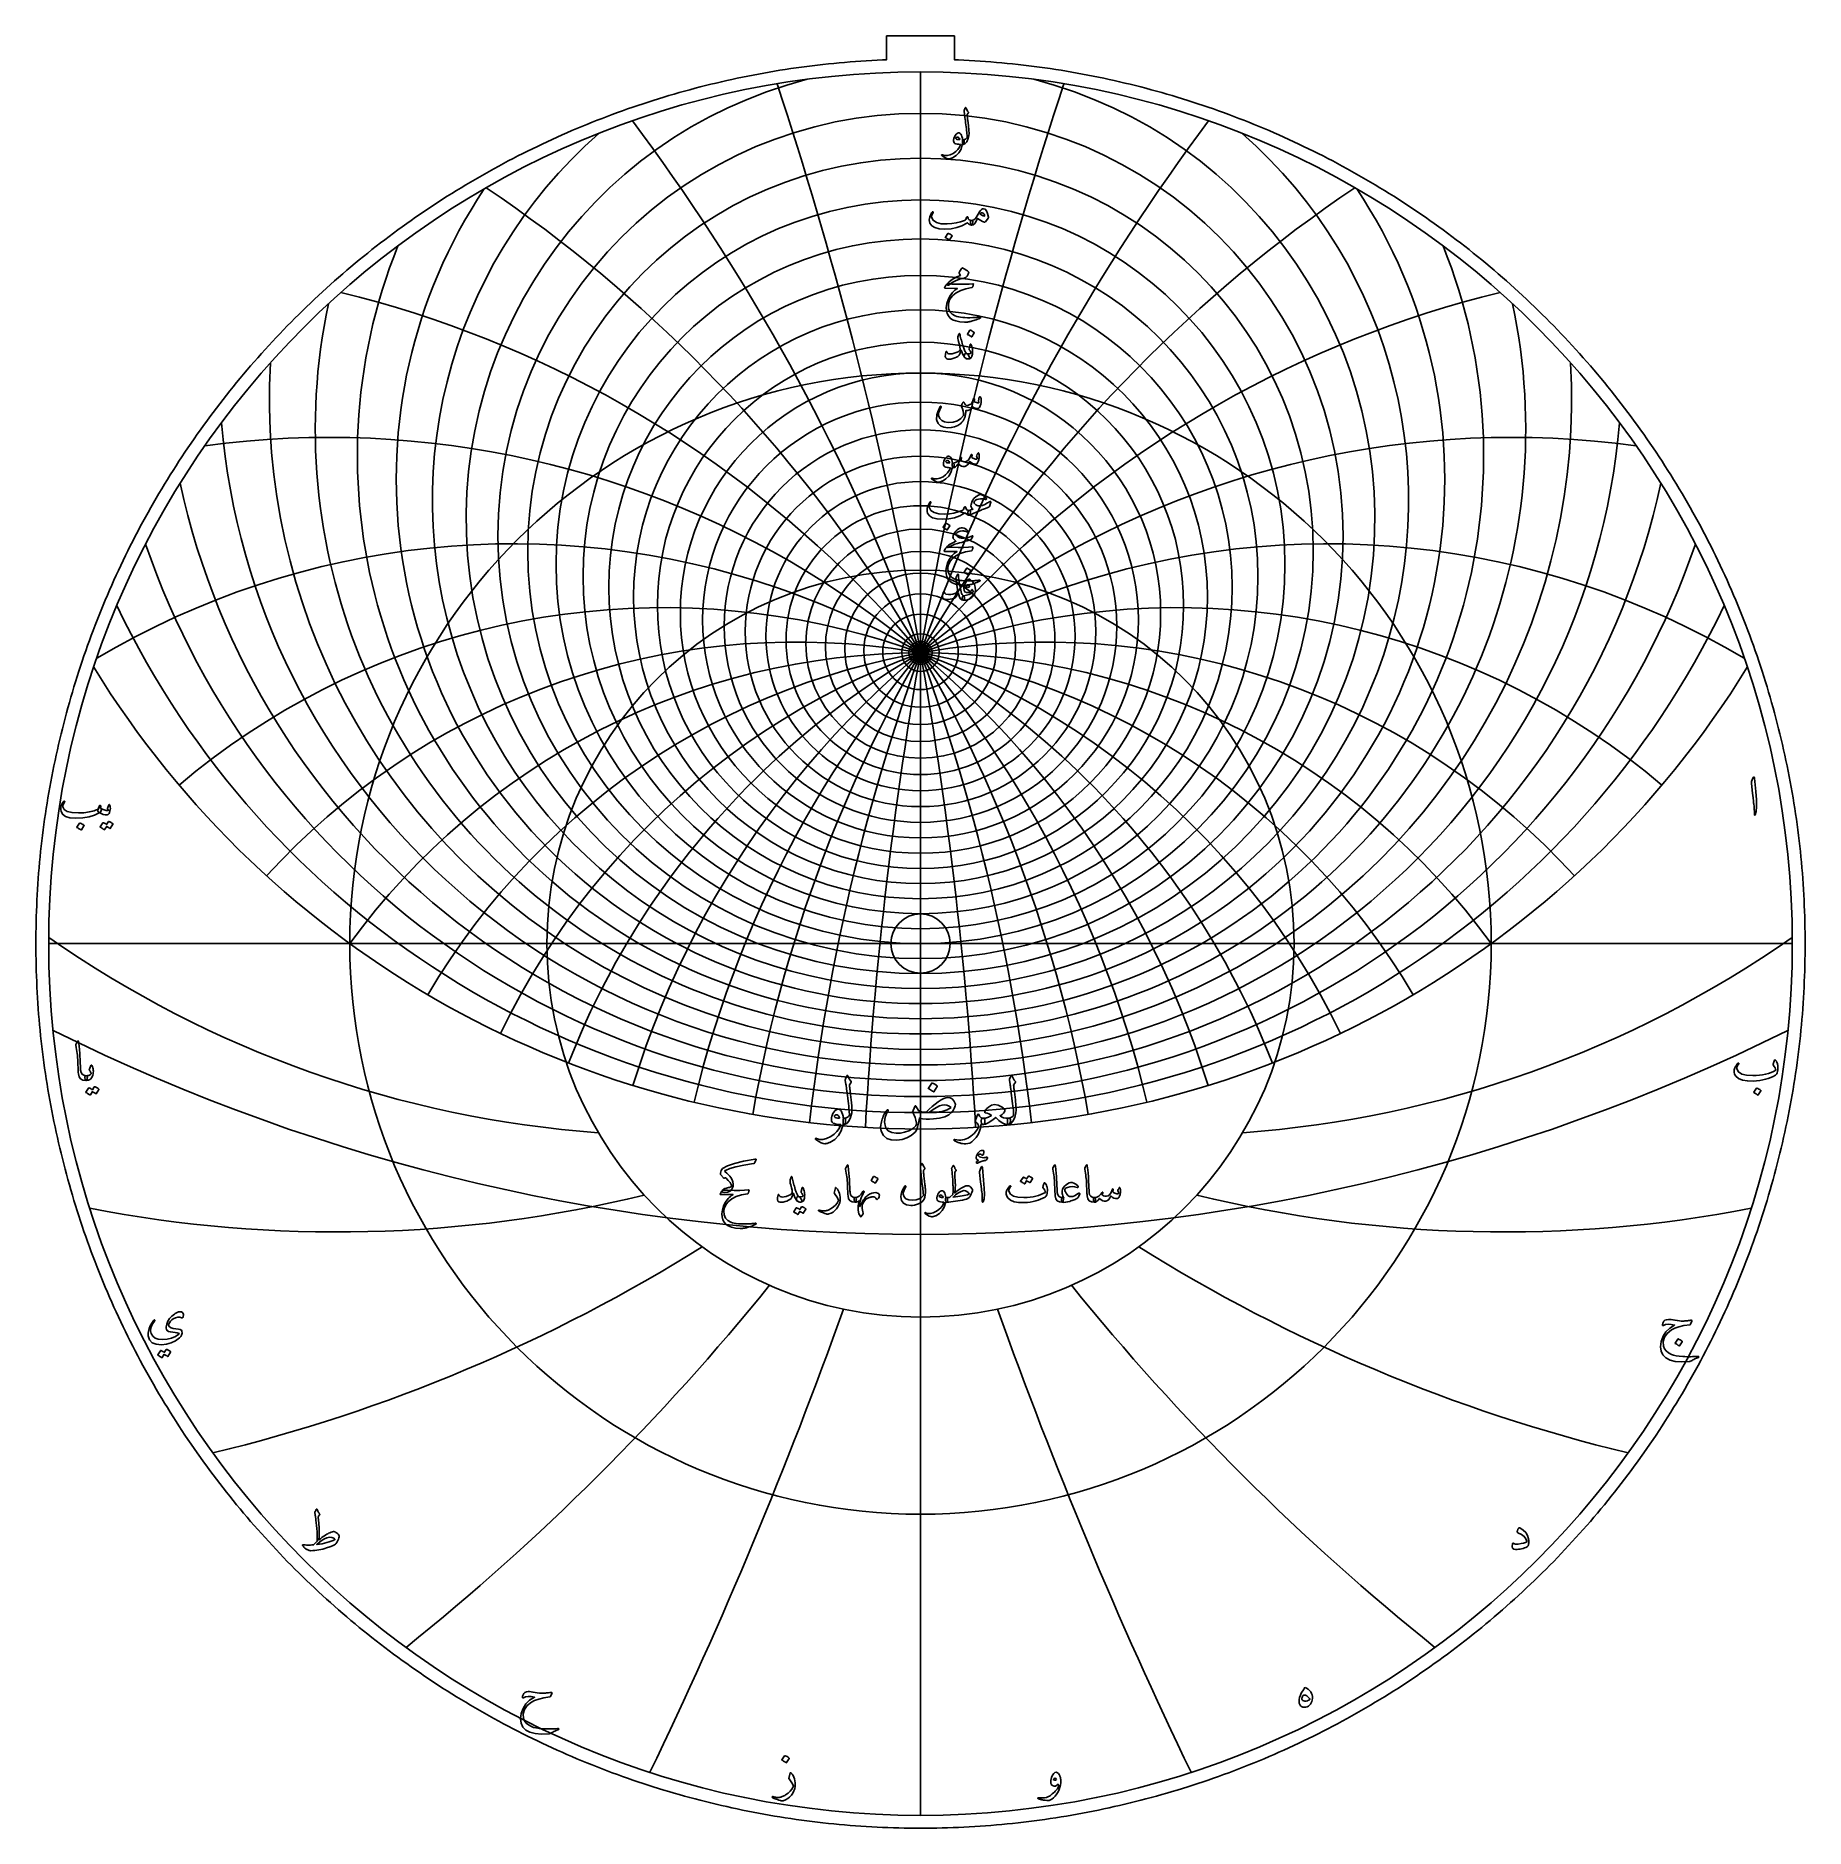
# Model space of a CAD drawing. Header units: millimetres. Extents: x -78 to 78, y -78 to 80.
import ezdxf

# ---------------------------------------------------------------- set-up
doc = ezdxf.new("R2010")
doc.units = ezdxf.units.MM
for name, color, linetype in [('CUT_INNER', 6, 'Continuous'), ('CUT_OUTER', 1, 'Continuous'), ('ENGRAVE', 7, 'Continuous'), ('ENGRAVE_FINE', 8, 'Continuous'), ('TEXT', 5, 'Continuous')]:
    doc.layers.add(name, color=color, linetype=linetype)

msp = doc.modelspace()

# ---------------------------------------------------------------- linework, layer by layer
at = {"layer": 'CUT_INNER'}
msp.add_circle((0, 0), 2.6, dxfattribs=at)
at = {"layer": 'CUT_OUTER'}
msp.add_lwpolyline([(77.6235, -0.4763), (77.6192, -0.9526), (77.6118, -1.4288), (77.6016, -1.905), (77.5885, -2.3811), (77.5724, -2.8572), (77.5534, -3.3331), (77.5315, -3.8089), (77.5067, -4.2845), (77.4789, -4.76), (77.4483, -5.2353), (77.4147, -5.7104), (77.3782, -6.1853), (77.3388, -6.66), (77.2964, -7.1344), (77.2512, -7.6086), (77.2031, -8.0824), (77.152, -8.556), (77.0981, -9.0292), (77.0412, -9.5021), (76.9815, -9.9747), (76.9188, -10.4468), (76.8533, -10.9186), (76.7848, -11.39), (76.7135, -11.8609), (76.6393, -12.3314), (76.5622, -12.8014), (76.4822, -13.2709), (76.3993, -13.74), (76.3136, -14.2085), (76.2249, -14.6765), (76.1335, -15.1439), (76.0391, -15.6107), (75.9419, -16.077), (75.8418, -16.5427), (75.7389, -17.0077), (75.6331, -17.4721), (75.5245, -17.9359), (75.413, -18.399), (75.2987, -18.8613), (75.1815, -19.323), (75.0615, -19.7839), (74.9387, -20.2441), (74.8131, -20.7036), (74.6847, -21.1622), (74.5534, -21.6201), (74.4194, -22.0771), (74.2825, -22.5333), (74.1428, -22.9887), (74.0004, -23.4432), (73.8551, -23.8968), (73.7071, -24.3495), (73.5563, -24.8013), (73.4028, -25.2522), (73.2464, -25.7021), (73.0874, -26.1511), (72.9255, -26.599), (72.7609, -27.046), (72.5936, -27.4919), (72.4236, -27.9369), (72.2508, -28.3807), (72.0753, -28.8235), (71.8971, -29.2652), (71.7161, -29.7058), (71.5325, -30.1453), (71.3462, -30.5836), (71.1572, -31.0208), (70.9655, -31.4569), (70.7712, -31.8917), (70.5742, -32.3253), (70.3745, -32.7578), (70.1722, -33.189), (69.9672, -33.6189), (69.7596, -34.0476), (69.5494, -34.475), (69.3365, -34.9011), (69.1211, -35.3259), (68.903, -35.7493), (68.6824, -36.1714), (68.4591, -36.5922), (68.2333, -37.0115), (68.0049, -37.4295), (67.774, -37.8461), (67.5405, -38.2612), (67.3045, -38.6749), (67.0659, -39.0872), (66.8248, -39.4979), (66.5812, -39.9072), (66.3351, -40.315), (66.0864, -40.7213), (65.8353, -41.126), (65.5818, -41.5292), (65.3257, -41.9308), (65.0672, -42.3309), (64.8062, -42.7293), (64.5428, -43.1261), (64.277, -43.5214), (64.0087, -43.9149), (63.7381, -44.3069), (63.465, -44.6971), (63.1896, -45.0857), (62.9117, -45.4726), (62.6315, -45.8577), (62.349, -46.2412), (62.0641, -46.6229), (61.7768, -47.0028), (61.4873, -47.381), (61.1954, -47.7574), (60.9012, -48.1319), (60.6047, -48.5047), (60.306, -48.8757), (60.0049, -49.2448), (59.7016, -49.612), (59.3961, -49.9774), (59.0883, -50.3409), (58.7783, -50.7025), (58.4661, -51.0622), (58.1517, -51.42), (57.8351, -51.7759), (57.5163, -52.1298), (57.1954, -52.4817), (56.8723, -52.8317), (56.547, -53.1796), (56.2197, -53.5256), (55.8902, -53.8695), (55.5586, -54.2115), (55.2249, -54.5513), (54.8892, -54.8892), (54.5513, -55.2249), (54.2115, -55.5586), (53.8695, -55.8902), (53.5256, -56.2197), (53.1796, -56.547), (52.8317, -56.8723), (52.4817, -57.1954), (52.1298, -57.5163), (51.7759, -57.8351), (51.42, -58.1517), (51.0622, -58.4661), (50.7025, -58.7783), (50.3409, -59.0883), (49.9774, -59.3961), (49.612, -59.7016), (49.2448, -60.0049), (48.8757, -60.306), (48.5047, -60.6047), (48.1319, -60.9012), (47.7574, -61.1954), (47.381, -61.4873), (47.0028, -61.7768), (46.6229, -62.0641), (46.2412, -62.349), (45.8577, -62.6315), (45.4726, -62.9117), (45.0857, -63.1896), (44.6971, -63.465), (44.3069, -63.7381), (43.9149, -64.0087), (43.5214, -64.277), (43.1261, -64.5428), (42.7293, -64.8062), (42.3309, -65.0672), (41.9308, -65.3257), (41.5292, -65.5818), (41.126, -65.8353), (40.7213, -66.0864), (40.315, -66.3351), (39.9072, -66.5812), (39.4979, -66.8248), (39.0872, -67.0659), (38.6749, -67.3045), (38.2612, -67.5405), (37.8461, -67.774), (37.4295, -68.0049), (37.0115, -68.2333), (36.5922, -68.4591), (36.1714, -68.6824), (35.7493, -68.903), (35.3259, -69.1211), (34.9011, -69.3365), (34.475, -69.5494), (34.0476, -69.7596), (33.6189, -69.9672), (33.189, -70.1722), (32.7578, -70.3745), (32.3253, -70.5742), (31.8917, -70.7712), (31.4569, -70.9655), (31.0208, -71.1572), (30.5836, -71.3462), (30.1453, -71.5325), (29.7058, -71.7161), (29.2652, -71.8971), (28.8235, -72.0753), (28.3807, -72.2508), (27.9369, -72.4236), (27.4919, -72.5936), (27.046, -72.7609), (26.599, -72.9255), (26.1511, -73.0874), (25.7021, -73.2464), (25.2522, -73.4028), (24.8013, -73.5563), (24.3495, -73.7071), (23.8968, -73.8551), (23.4432, -74.0004), (22.9887, -74.1428), (22.5333, -74.2825), (22.0771, -74.4194), (21.6201, -74.5534), (21.1622, -74.6847), (20.7036, -74.8131), (20.2441, -74.9387), (19.7839, -75.0615), (19.323, -75.1815), (18.8613, -75.2987), (18.399, -75.413), (17.9359, -75.5245), (17.4721, -75.6331), (17.0077, -75.7389), (16.5427, -75.8418), (16.077, -75.9419), (15.6107, -76.0391), (15.1439, -76.1335), (14.6765, -76.2249), (14.2085, -76.3136), (13.74, -76.3993), (13.2709, -76.4822), (12.8014, -76.5622), (12.3314, -76.6393), (11.8609, -76.7135), (11.39, -76.7848), (10.9186, -76.8533), (10.4468, -76.9188), (9.9747, -76.9815), (9.5021, -77.0412), (9.0292, -77.0981), (8.556, -77.152), (8.0824, -77.2031), (7.6086, -77.2512), (7.1344, -77.2964), (6.66, -77.3388), (6.1853, -77.3782), (5.7104, -77.4147), (5.2353, -77.4483), (4.76, -77.4789), (4.2845, -77.5067), (3.8089, -77.5315), (3.3331, -77.5534), (2.8572, -77.5724), (2.3811, -77.5885), (1.905, -77.6016), (1.4288, -77.6118), (0.9526, -77.6192), (0.4763, -77.6235), (0, -77.625), (-0.4763, -77.6235), (-0.9526, -77.6192), (-1.4288, -77.6118), (-1.905, -77.6016), (-2.3811, -77.5885), (-2.8572, -77.5724), (-3.3331, -77.5534), (-3.8089, -77.5315), (-4.2845, -77.5067), (-4.76, -77.4789), (-5.2353, -77.4483), (-5.7104, -77.4147), (-6.1853, -77.3782), (-6.66, -77.3388), (-7.1344, -77.2964), (-7.6086, -77.2512), (-8.0824, -77.2031), (-8.556, -77.152), (-9.0292, -77.0981), (-9.5021, -77.0412), (-9.9747, -76.9815), (-10.4468, -76.9188), (-10.9186, -76.8533), (-11.39, -76.7848), (-11.8609, -76.7135), (-12.3314, -76.6393), (-12.8014, -76.5622), (-13.2709, -76.4822), (-13.74, -76.3993), (-14.2085, -76.3136), (-14.6765, -76.2249), (-15.1439, -76.1335), (-15.6107, -76.0391), (-16.077, -75.9419), (-16.5427, -75.8418), (-17.0077, -75.7389), (-17.4721, -75.6331), (-17.9359, -75.5245), (-18.399, -75.413), (-18.8613, -75.2987), (-19.323, -75.1815), (-19.7839, -75.0615), (-20.2441, -74.9387), (-20.7036, -74.8131), (-21.1622, -74.6847), (-21.6201, -74.5534), (-22.0771, -74.4194), (-22.5333, -74.2825), (-22.9887, -74.1428), (-23.4432, -74.0004), (-23.8968, -73.8551), (-24.3495, -73.7071), (-24.8013, -73.5563), (-25.2522, -73.4028), (-25.7021, -73.2464), (-26.1511, -73.0874), (-26.599, -72.9255), (-27.046, -72.7609), (-27.4919, -72.5936), (-27.9369, -72.4236), (-28.3807, -72.2508), (-28.8235, -72.0753), (-29.2652, -71.8971), (-29.7058, -71.7161), (-30.1453, -71.5325), (-30.5836, -71.3462), (-31.0208, -71.1572), (-31.4569, -70.9655), (-31.8917, -70.7712), (-32.3253, -70.5742), (-32.7578, -70.3745), (-33.189, -70.1722), (-33.6189, -69.9672), (-34.0476, -69.7596), (-34.475, -69.5494), (-34.9011, -69.3365), (-35.3259, -69.1211), (-35.7493, -68.903), (-36.1714, -68.6824), (-36.5922, -68.4591), (-37.0115, -68.2333), (-37.4295, -68.0049), (-37.8461, -67.774), (-38.2612, -67.5405), (-38.6749, -67.3045), (-39.0872, -67.0659), (-39.4979, -66.8248), (-39.9072, -66.5812), (-40.315, -66.3351), (-40.7213, -66.0864), (-41.126, -65.8353), (-41.5292, -65.5818), (-41.9308, -65.3257), (-42.3309, -65.0672), (-42.7293, -64.8062), (-43.1261, -64.5428), (-43.5214, -64.277), (-43.9149, -64.0087), (-44.3069, -63.7381), (-44.6971, -63.465), (-45.0857, -63.1896), (-45.4726, -62.9117), (-45.8577, -62.6315), (-46.2412, -62.349), (-46.6229, -62.0641), (-47.0028, -61.7768), (-47.381, -61.4873), (-47.7574, -61.1954), (-48.1319, -60.9012), (-48.5047, -60.6047), (-48.8757, -60.306), (-49.2448, -60.0049), (-49.612, -59.7016), (-49.9774, -59.3961), (-50.3409, -59.0883), (-50.7025, -58.7783), (-51.0622, -58.4661), (-51.42, -58.1517), (-51.7759, -57.8351), (-52.1298, -57.5163), (-52.4817, -57.1954), (-52.8317, -56.8723), (-53.1796, -56.547), (-53.5256, -56.2197), (-53.8695, -55.8902), (-54.2115, -55.5586), (-54.5513, -55.2249), (-54.8892, -54.8892), (-55.2249, -54.5513), (-55.5586, -54.2115), (-55.8902, -53.8695), (-56.2197, -53.5256), (-56.547, -53.1796), (-56.8723, -52.8317), (-57.1954, -52.4817), (-57.5163, -52.1298), (-57.8351, -51.7759), (-58.1517, -51.42), (-58.4661, -51.0622), (-58.7783, -50.7025), (-59.0883, -50.3409), (-59.3961, -49.9774), (-59.7016, -49.612), (-60.0049, -49.2448), (-60.306, -48.8757), (-60.6047, -48.5047), (-60.9012, -48.1319), (-61.1954, -47.7574), (-61.4873, -47.381), (-61.7768, -47.0028), (-62.0641, -46.6229), (-62.349, -46.2412), (-62.6315, -45.8577), (-62.9117, -45.4726), (-63.1896, -45.0857), (-63.465, -44.6971), (-63.7381, -44.3069), (-64.0087, -43.9149), (-64.277, -43.5214), (-64.5428, -43.1261), (-64.8062, -42.7293), (-65.0672, -42.3309), (-65.3257, -41.9308), (-65.5818, -41.5292), (-65.8353, -41.126), (-66.0864, -40.7213), (-66.3351, -40.315), (-66.5812, -39.9072), (-66.8248, -39.4979), (-67.0659, -39.0872), (-67.3045, -38.6749), (-67.5405, -38.2612), (-67.774, -37.8461), (-68.0049, -37.4295), (-68.2333, -37.0115), (-68.4591, -36.5922), (-68.6824, -36.1714), (-68.903, -35.7493), (-69.1211, -35.3259), (-69.3365, -34.9011), (-69.5494, -34.475), (-69.7596, -34.0476), (-69.9672, -33.6189), (-70.1722, -33.189), (-70.3745, -32.7578), (-70.5742, -32.3253), (-70.7712, -31.8917), (-70.9655, -31.4569), (-71.1572, -31.0208), (-71.3462, -30.5836), (-71.5325, -30.1453), (-71.7161, -29.7058), (-71.8971, -29.2652), (-72.0753, -28.8235), (-72.2508, -28.3807), (-72.4236, -27.9369), (-72.5936, -27.4919), (-72.7609, -27.046), (-72.9255, -26.599), (-73.0874, -26.1511), (-73.2464, -25.7021), (-73.4028, -25.2522), (-73.5563, -24.8013), (-73.7071, -24.3495), (-73.8551, -23.8968), (-74.0004, -23.4432), (-74.1428, -22.9887), (-74.2825, -22.5333), (-74.4194, -22.0771), (-74.5534, -21.6201), (-74.6847, -21.1622), (-74.8131, -20.7036), (-74.9387, -20.2441), (-75.0615, -19.7839), (-75.1815, -19.323), (-75.2987, -18.8613), (-75.413, -18.399), (-75.5245, -17.9359), (-75.6331, -17.4721), (-75.7389, -17.0077), (-75.8418, -16.5427), (-75.9419, -16.077), (-76.0391, -15.6107), (-76.1335, -15.1439), (-76.2249, -14.6765), (-76.3136, -14.2085), (-76.3993, -13.74), (-76.4822, -13.2709), (-76.5622, -12.8014), (-76.6393, -12.3314), (-76.7135, -11.8609), (-76.7848, -11.39), (-76.8533, -10.9186), (-76.9188, -10.4468), (-76.9815, -9.9747), (-77.0412, -9.5021), (-77.0981, -9.0292), (-77.152, -8.556), (-77.2031, -8.0824), (-77.2512, -7.6086), (-77.2964, -7.1344), (-77.3388, -6.66), (-77.3782, -6.1853), (-77.4147, -5.7104), (-77.4483, -5.2353), (-77.4789, -4.76), (-77.5067, -4.2845), (-77.5315, -3.8089), (-77.5534, -3.3331), (-77.5724, -2.8572), (-77.5885, -2.3811), (-77.6016, -1.905), (-77.6118, -1.4288), (-77.6192, -0.9526), (-77.6235, -0.4763), (-77.625, 0), (-77.6235, 0.4763), (-77.6192, 0.9526), (-77.6118, 1.4288), (-77.6016, 1.905), (-77.5885, 2.3811), (-77.5724, 2.8572), (-77.5534, 3.3331), (-77.5315, 3.8089), (-77.5067, 4.2845), (-77.4789, 4.76), (-77.4483, 5.2353), (-77.4147, 5.7104), (-77.3782, 6.1853), (-77.3388, 6.66), (-77.2964, 7.1344), (-77.2512, 7.6086), (-77.2031, 8.0824), (-77.152, 8.556), (-77.0981, 9.0292), (-77.0412, 9.5021), (-76.9815, 9.9747), (-76.9188, 10.4468), (-76.8533, 10.9186), (-76.7848, 11.39), (-76.7135, 11.8609), (-76.6393, 12.3314), (-76.5622, 12.8014), (-76.4822, 13.2709), (-76.3993, 13.74), (-76.3136, 14.2085), (-76.2249, 14.6765), (-76.1335, 15.1439), (-76.0391, 15.6107), (-75.9419, 16.077), (-75.8418, 16.5427), (-75.7389, 17.0077), (-75.6331, 17.4721), (-75.5245, 17.9359), (-75.413, 18.399), (-75.2987, 18.8613), (-75.1815, 19.323), (-75.0615, 19.7839), (-74.9387, 20.2441), (-74.8131, 20.7036), (-74.6847, 21.1622), (-74.5534, 21.6201), (-74.4194, 22.0771), (-74.2825, 22.5333), (-74.1428, 22.9887), (-74.0004, 23.4432), (-73.8551, 23.8968), (-73.7071, 24.3495), (-73.5563, 24.8013), (-73.4028, 25.2522), (-73.2464, 25.7021), (-73.0874, 26.1511), (-72.9255, 26.599), (-72.7609, 27.046), (-72.5936, 27.4919), (-72.4236, 27.9369), (-72.2508, 28.3807), (-72.0753, 28.8235), (-71.8971, 29.2652), (-71.7161, 29.7058), (-71.5325, 30.1453), (-71.3462, 30.5836), (-71.1572, 31.0208), (-70.9655, 31.4569), (-70.7712, 31.8917), (-70.5742, 32.3253), (-70.3745, 32.7578), (-70.1722, 33.189), (-69.9672, 33.6189), (-69.7596, 34.0476), (-69.5494, 34.475), (-69.3365, 34.9011), (-69.1211, 35.3259), (-68.903, 35.7493), (-68.6824, 36.1714), (-68.4591, 36.5922), (-68.2333, 37.0115), (-68.0049, 37.4295), (-67.774, 37.8461), (-67.5405, 38.2612), (-67.3045, 38.6749), (-67.0659, 39.0872), (-66.8248, 39.4979), (-66.5812, 39.9072), (-66.3351, 40.315), (-66.0864, 40.7213), (-65.8353, 41.126), (-65.5818, 41.5292), (-65.3257, 41.9308), (-65.0672, 42.3309), (-64.8062, 42.7293), (-64.5428, 43.1261), (-64.277, 43.5214), (-64.0087, 43.9149), (-63.7381, 44.3069), (-63.465, 44.6971), (-63.1896, 45.0857), (-62.9117, 45.4726), (-62.6315, 45.8577), (-62.349, 46.2412), (-62.0641, 46.6229), (-61.7768, 47.0028), (-61.4873, 47.381), (-61.1954, 47.7574), (-60.9012, 48.1319), (-60.6047, 48.5047), (-60.306, 48.8757), (-60.0049, 49.2448), (-59.7016, 49.612), (-59.3961, 49.9774), (-59.0883, 50.3409), (-58.7783, 50.7025), (-58.4661, 51.0622), (-58.1517, 51.42), (-57.8351, 51.7759), (-57.5163, 52.1298), (-57.1954, 52.4817), (-56.8723, 52.8317), (-56.547, 53.1796), (-56.2197, 53.5256), (-55.8902, 53.8695), (-55.5586, 54.2115), (-55.2249, 54.5513), (-54.8892, 54.8892), (-54.5513, 55.2249), (-54.2115, 55.5586), (-53.8695, 55.8902), (-53.5256, 56.2197), (-53.1796, 56.547), (-52.8317, 56.8723), (-52.4817, 57.1954), (-52.1298, 57.5163), (-51.7759, 57.8351), (-51.42, 58.1517), (-51.0622, 58.4661), (-50.7025, 58.7783), (-50.3409, 59.0883), (-49.9774, 59.3961), (-49.612, 59.7016), (-49.2448, 60.0049), (-48.8757, 60.306), (-48.5047, 60.6047), (-48.1319, 60.9012), (-47.7574, 61.1954), (-47.381, 61.4873), (-47.0028, 61.7768), (-46.6229, 62.0641), (-46.2412, 62.349), (-45.8577, 62.6315), (-45.4726, 62.9117), (-45.0857, 63.1896), (-44.6971, 63.465), (-44.3069, 63.7381), (-43.9149, 64.0087), (-43.5214, 64.277), (-43.1261, 64.5428), (-42.7293, 64.8062), (-42.3309, 65.0672), (-41.9308, 65.3257), (-41.5292, 65.5818), (-41.126, 65.8353), (-40.7213, 66.0864), (-40.315, 66.3351), (-39.9072, 66.5812), (-39.4979, 66.8248), (-39.0872, 67.0659), (-38.6749, 67.3045), (-38.2612, 67.5405), (-37.8461, 67.774), (-37.4295, 68.0049), (-37.0115, 68.2333), (-36.5922, 68.4591), (-36.1714, 68.6824), (-35.7493, 68.903), (-35.3259, 69.1211), (-34.9011, 69.3365), (-34.475, 69.5494), (-34.0476, 69.7596), (-33.6189, 69.9672), (-33.189, 70.1722), (-32.7578, 70.3745), (-32.3253, 70.5742), (-31.8917, 70.7712), (-31.4569, 70.9655), (-31.0208, 71.1572), (-30.5836, 71.3462), (-30.1453, 71.5325), (-29.7058, 71.7161), (-29.2652, 71.8971), (-28.8235, 72.0753), (-28.3807, 72.2508), (-27.9369, 72.4236), (-27.4919, 72.5936), (-27.046, 72.7609), (-26.599, 72.9255), (-26.1511, 73.0874), (-25.7021, 73.2464), (-25.2522, 73.4028), (-24.8013, 73.5563), (-24.3495, 73.7071), (-23.8968, 73.8551), (-23.4432, 74.0004), (-22.9887, 74.1428), (-22.5333, 74.2825), (-22.0771, 74.4194), (-21.6201, 74.5534), (-21.1622, 74.6847), (-20.7036, 74.8131), (-20.2441, 74.9387), (-19.7839, 75.0615), (-19.323, 75.1815), (-18.8613, 75.2987), (-18.399, 75.413), (-17.9359, 75.5245), (-17.4721, 75.6331), (-17.0077, 75.7389), (-16.5427, 75.8418), (-16.077, 75.9419), (-15.6107, 76.0391), (-15.1439, 76.1335), (-14.6765, 76.2249), (-14.2085, 76.3136), (-13.74, 76.3993), (-13.2709, 76.4822), (-12.8014, 76.5622), (-12.3314, 76.6393), (-11.8609, 76.7135), (-11.39, 76.7848), (-10.9186, 76.8533), (-10.4468, 76.9188), (-9.9747, 76.9815), (-9.5021, 77.0412), (-9.0292, 77.0981), (-8.556, 77.152), (-8.0824, 77.2031), (-7.6086, 77.2512), (-7.1344, 77.2964), (-6.66, 77.3388), (-6.1853, 77.3782), (-5.7104, 77.4147), (-5.2353, 77.4483), (-4.76, 77.4789), (-4.2845, 77.5067), (-3.8089, 77.5315), (-3.3331, 77.5534), (-2.975, 77.5677), (-2.975, 79.665), (2.975, 79.665), (2.975, 77.5677), (3.3331, 77.5534), (3.8089, 77.5315), (4.2845, 77.5067), (4.76, 77.4789), (5.2353, 77.4483), (5.7104, 77.4147), (6.1853, 77.3782), (6.66, 77.3388), (7.1344, 77.2964), (7.6086, 77.2512), (8.0824, 77.2031), (8.556, 77.152), (9.0292, 77.0981), (9.5021, 77.0412), (9.9747, 76.9815), (10.4468, 76.9188), (10.9186, 76.8533), (11.39, 76.7848), (11.8609, 76.7135), (12.3314, 76.6393), (12.8014, 76.5622), (13.2709, 76.4822), (13.74, 76.3993), (14.2085, 76.3136), (14.6765, 76.2249), (15.1439, 76.1335), (15.6107, 76.0391), (16.077, 75.9419), (16.5427, 75.8418), (17.0077, 75.7389), (17.4721, 75.6331), (17.9359, 75.5245), (18.399, 75.413), (18.8613, 75.2987), (19.323, 75.1815), (19.7839, 75.0615), (20.2441, 74.9387), (20.7036, 74.8131), (21.1622, 74.6847), (21.6201, 74.5534), (22.0771, 74.4194), (22.5333, 74.2825), (22.9887, 74.1428), (23.4432, 74.0004), (23.8968, 73.8551), (24.3495, 73.7071), (24.8013, 73.5563), (25.2522, 73.4028), (25.7021, 73.2464), (26.1511, 73.0874), (26.599, 72.9255), (27.046, 72.7609), (27.4919, 72.5936), (27.9369, 72.4236), (28.3807, 72.2508), (28.8235, 72.0753), (29.2652, 71.8971), (29.7058, 71.7161), (30.1453, 71.5325), (30.5836, 71.3462), (31.0208, 71.1572), (31.4569, 70.9655), (31.8917, 70.7712), (32.3253, 70.5742), (32.7578, 70.3745), (33.189, 70.1722), (33.6189, 69.9672), (34.0476, 69.7596), (34.475, 69.5494), (34.9011, 69.3365), (35.3259, 69.1211), (35.7493, 68.903), (36.1714, 68.6824), (36.5922, 68.4591), (37.0115, 68.2333), (37.4295, 68.0049), (37.8461, 67.774), (38.2612, 67.5405), (38.6749, 67.3045), (39.0872, 67.0659), (39.4979, 66.8248), (39.9072, 66.5812), (40.315, 66.3351), (40.7213, 66.0864), (41.126, 65.8353), (41.5292, 65.5818), (41.9308, 65.3257), (42.3309, 65.0672), (42.7293, 64.8062), (43.1261, 64.5428), (43.5214, 64.277), (43.9149, 64.0087), (44.3069, 63.7381), (44.6971, 63.465), (45.0857, 63.1896), (45.4726, 62.9117), (45.8577, 62.6315), (46.2412, 62.349), (46.6229, 62.0641), (47.0028, 61.7768), (47.381, 61.4873), (47.7574, 61.1954), (48.1319, 60.9012), (48.5047, 60.6047), (48.8757, 60.306), (49.2448, 60.0049), (49.612, 59.7016), (49.9774, 59.3961), (50.3409, 59.0883), (50.7025, 58.7783), (51.0622, 58.4661), (51.42, 58.1517), (51.7759, 57.8351), (52.1298, 57.5163), (52.4817, 57.1954), (52.8317, 56.8723), (53.1796, 56.547), (53.5256, 56.2197), (53.8695, 55.8902), (54.2115, 55.5586), (54.5513, 55.2249), (54.8892, 54.8892), (55.2249, 54.5513), (55.5586, 54.2115), (55.8902, 53.8695), (56.2197, 53.5256), (56.547, 53.1796), (56.8723, 52.8317), (57.1954, 52.4817), (57.5163, 52.1298), (57.8351, 51.7759), (58.1517, 51.42), (58.4661, 51.0622), (58.7783, 50.7025), (59.0883, 50.3409), (59.3961, 49.9774), (59.7016, 49.612), (60.0049, 49.2448), (60.306, 48.8757), (60.6047, 48.5047), (60.9012, 48.1319), (61.1954, 47.7574), (61.4873, 47.381), (61.7768, 47.0028), (62.0641, 46.6229), (62.349, 46.2412), (62.6315, 45.8577), (62.9117, 45.4726), (63.1896, 45.0857), (63.465, 44.6971), (63.7381, 44.3069), (64.0087, 43.9149), (64.277, 43.5214), (64.5428, 43.1261), (64.8062, 42.7293), (65.0672, 42.3309), (65.3257, 41.9308), (65.5818, 41.5292), (65.8353, 41.126), (66.0864, 40.7213), (66.3351, 40.315), (66.5812, 39.9072), (66.8248, 39.4979), (67.0659, 39.0872), (67.3045, 38.6749), (67.5405, 38.2612), (67.774, 37.8461), (68.0049, 37.4295), (68.2333, 37.0115), (68.4591, 36.5922), (68.6824, 36.1714), (68.903, 35.7493), (69.1211, 35.3259), (69.3365, 34.9011), (69.5494, 34.475), (69.7596, 34.0476), (69.9672, 33.6189), (70.1722, 33.189), (70.3745, 32.7578), (70.5742, 32.3253), (70.7712, 31.8917), (70.9655, 31.4569), (71.1572, 31.0208), (71.3462, 30.5836), (71.5325, 30.1453), (71.7161, 29.7058), (71.8971, 29.2652), (72.0753, 28.8235), (72.2508, 28.3807), (72.4236, 27.9369), (72.5936, 27.4919), (72.7609, 27.046), (72.9255, 26.599), (73.0874, 26.1511), (73.2464, 25.7021), (73.4028, 25.2522), (73.5563, 24.8013), (73.7071, 24.3495), (73.8551, 23.8968), (74.0004, 23.4432), (74.1428, 22.9887), (74.2825, 22.5333), (74.4194, 22.0771), (74.5534, 21.6201), (74.6847, 21.1622), (74.8131, 20.7036), (74.9387, 20.2441), (75.0615, 19.7839), (75.1815, 19.323), (75.2987, 18.8613), (75.413, 18.399), (75.5245, 17.9359), (75.6331, 17.4721), (75.7389, 17.0077), (75.8418, 16.5427), (75.9419, 16.077), (76.0391, 15.6107), (76.1335, 15.1439), (76.2249, 14.6765), (76.3136, 14.2085), (76.3993, 13.74), (76.4822, 13.2709), (76.5622, 12.8014), (76.6393, 12.3314), (76.7135, 11.8609), (76.7848, 11.39), (76.8533, 10.9186), (76.9188, 10.4468), (76.9815, 9.9747), (77.0412, 9.5021), (77.0981, 9.0292), (77.152, 8.556), (77.2031, 8.0824), (77.2512, 7.6086), (77.2964, 7.1344), (77.3388, 6.66), (77.3782, 6.1853), (77.4147, 5.7104), (77.4483, 5.2353), (77.4789, 4.76), (77.5067, 4.2845), (77.5315, 3.8089), (77.5534, 3.3331), (77.5724, 2.8572), (77.5885, 2.3811), (77.6016, 1.905), (77.6118, 1.4288), (77.6192, 0.9526), (77.6235, 0.4763), (77.625, 0)], close=True, dxfattribs=at)
at = {"layer": 'ENGRAVE'}
for points in [[(0, -76.5), (0, 76.5)], [(-76.5, 0), (76.5, 0)], [(0, -76.5), (0, -32.7793)]]:
    msp.add_lwpolyline(points, dxfattribs=at)
for centre, radius in [((0, 0), 76.5), ((0, 31.2863), 27.3452), ((0, 0), 50.0761), ((0, 27.8664), 17.2224), ((0, 26.0746), 8.3417), ((0, 0), 32.7793), ((0, 25.515), 1.02)]:
    msp.add_circle(centre, radius, dxfattribs=at)
for centre, radius, start, end in [((0, 37.243), 39.8674, 104.436571, 75.563429), ((0, 47.8528), 57.1339, 176.875109, 3.124891), ((0, -36.3824), 61.8975, 36, 144), ((0, -36.3824), 61.8975, 36, 144), ((0, 68.9238), 85.1945, 211.615649, 328.384351), ((-21.2926, 79.4652), 96.3105, 235.026154, 265.845624), ((21.2926, 79.4652), 96.3105, 274.154376, 304.973846), ((-51.1942, 88.671), 113.9781, 259.026824, 283.6824), ((51.1942, 88.671), 113.9781, 256.3176, 280.973176), ((-96.2066, 96.2066), 144.9795, 283.613701, 302.105382), ((96.2066, 96.2066), 144.9795, 237.894618, 256.386299), ((-176.3167, 101.7965), 209.661, 308.729876, 321.057664), ((176.3167, 101.7965), 209.661, 218.942336, 231.270124), ((-392.7426, 105.2351), 409.6691, 334.253386, 340.41728), ((392.7426, 105.2351), 409.6691, 199.58272, 205.746614)]:
    msp.add_arc(centre, radius, start, end, dxfattribs=at)
at = {"layer": 'ENGRAVE_FINE'}
for centre, radius in [((0, 35.7749), 37.0862), ((0, 34.4619), 34.4619), ((0, 33.2859), 31.9746), ((0, 32.2316), 29.6072), ((0, 30.4392), 25.176), ((0, 29.6809), 23.0883), ((0, 29.0037), 21.0724), ((0, 28.4007), 19.1197), ((0, 27.3956), 15.3734), ((0, 26.9843), 13.5665), ((0, 26.629), 11.7958), ((0, 26.3266), 10.0559), ((0, 25.8711), 6.6487), ((0, 25.7144), 4.9722), ((0, 25.6034), 3.3081), ((0, 25.5371), 1.652)]:
    msp.add_circle(centre, radius, dxfattribs=at)
for centre, radius, start, end in [((-351.0379, -36.3824), 356.4532, 3.256593, 18.285878), ((-351.0379, -36.3824), 356.4532, 3.256593, 18.285878), ((351.0379, -36.3824), 356.4532, 161.714122, 176.743407), ((351.0379, -36.3824), 356.4532, 161.714122, 176.743407), ((0, 38.8878), 42.8289, 131.217225, 48.782775), ((-170.0618, -36.3824), 180.976, 6.558023, 36.869498), ((-170.0618, -36.3824), 180.976, 6.558023, 36.869498), ((170.0618, -36.3824), 180.976, 143.130502, 173.441977), ((170.0618, -36.3824), 180.976, 143.130502, 173.441977), ((0, 40.7356), 45.9988, 146.343028, 33.656972), ((-107.2095, -36.3824), 123.7949, 9.951474, 56.069558), ((-107.2095, -36.3824), 123.7949, 9.951474, 56.069558), ((107.2095, -36.3824), 123.7949, 123.930442, 170.048526), ((107.2095, -36.3824), 123.7949, 123.930442, 170.048526), ((0, 42.818), 49.4107, 158.111417, 21.888583), ((-73.7665, -36.3824), 96.2953, 13.489072, 76.236453), ((-73.7665, -36.3824), 96.2953, 13.489072, 76.236453), ((73.7665, -36.3824), 96.2953, 103.763547, 166.510928), ((73.7665, -36.3824), 96.2953, 103.763547, 166.510928), ((0, 45.1743), 53.1056, 168.076059, 11.923941), ((0, 50.9144), 61.5584, 184.845211, 355.154789), ((-51.9381, -36.3824), 80.8014, 17.231004, 97.725349), ((-51.9381, -36.3824), 80.8014, 17.231004, 97.725349), ((51.9381, -36.3824), 80.8014, 82.274651, 162.768996), ((51.9381, -36.3824), 80.8014, 82.274651, 162.768996), ((0, 54.4361), 66.4583, 192.189548, 347.810452), ((-35.7365, -36.3824), 71.473, 21.249547, 120.755909), ((-35.7365, -36.3824), 71.473, 21.249547, 120.755909), ((0, 58.5174), 71.9353, 199.041634, 340.958366), ((35.7365, -36.3824), 71.473, 59.244091, 158.750453), ((35.7365, -36.3824), 71.473, 59.244091, 158.750453), ((0, 63.2887), 78.1219, 205.494476, 334.505524), ((-22.5288, -36.3824), 65.8699, 25.634518, 130.214249), ((-22.5288, -36.3824), 65.8699, 25.634518, 130.214249), ((22.5288, -36.3824), 65.8699, 49.785751, 154.365482), ((22.5288, -36.3824), 65.8699, 49.785751, 154.365482), ((-10.9142, -36.3824), 62.8523, 30.500929, 137.66478), ((-10.9142, -36.3824), 62.8523, 30.500929, 137.66478), ((10.9142, -36.3824), 62.8523, 42.33522, 149.499071), ((10.9142, -36.3824), 62.8523, 42.33522, 149.499071), ((0, 145.3265), 170.8415, 243.541053, 296.458947)]:
    msp.add_arc(centre, radius, start, end, dxfattribs=at)
at = {"layer": 'TEXT'}
for points in [[(3.8229, 73.1253), (3.8535, 73.1991), (3.8772, 73.2576), (3.8942, 73.3009), (3.9044, 73.3289), (3.9123, 73.3467), (3.9225, 73.3594), (3.9349, 73.3671), (3.9496, 73.3696), (3.9663, 73.3668), (3.9802, 73.3583), (3.9912, 73.3442), (3.9994, 73.3244), (4.037, 73.2274), (4.082, 73.14), (4.1343, 73.0622), (4.1939, 72.9941), (4.2106, 72.9723), (4.2154, 72.9477), (4.2083, 72.9203), (4.1894, 72.89), (4.0899, 72.7498), (4.0967, 72.687), (4.1034, 72.6254), (4.1102, 72.5649), (4.117, 72.5055), (4.1238, 72.4472), (4.1306, 72.3901), (4.1374, 72.3341), (4.1442, 72.2793), (4.2067, 71.7714), (4.2448, 71.3744), (4.2587, 71.0883), (4.2482, 70.913), (4.1628, 70.5949), (4.0514, 70.3599), (3.914, 70.208), (3.7506, 70.1393), (3.746, 70.1393), (3.7415, 70.1393), (3.737, 70.1393), (3.7325, 70.1393), (3.7056, 70.1648), (3.6883, 70.223), (3.6807, 70.3141), (3.6827, 70.4379), (3.6869, 70.4837), (3.6997, 70.5171), (3.7209, 70.538), (3.7506, 70.5465), (3.8654, 70.5694), (3.9609, 70.611), (4.0373, 70.6712), (4.0944, 70.7501), (4.0906, 70.8448), (4.0837, 70.9525), (4.0736, 71.0733), (4.0605, 71.207), (4.0445, 71.3532), (4.026, 71.5113), (4.0049, 71.6812), (3.9813, 71.863), (3.9595, 72.0417), (3.9394, 72.2024), (3.9211, 72.3449), (3.9044, 72.4693), (3.89, 72.5756), (3.8784, 72.6638), (3.8696, 72.7339), (3.8637, 72.786), (3.8184, 73.0439), (3.817, 73.0693), (3.8173, 73.0914), (3.8193, 73.11), (3.8229, 73.1253)], [(3.6601, 70.0896), (3.554, 69.7172), (3.3762, 69.4053), (3.1265, 69.1539), (2.805, 68.963), (2.76, 68.9437), (2.7156, 68.9263), (2.6718, 68.9109), (2.6286, 68.8974), (2.5861, 68.8863), (2.5449, 68.8776), (2.5047, 68.8716), (2.4657, 68.868), (2.3684, 68.8819), (2.2395, 68.9325), (2.0789, 69.0199), (1.8866, 69.144), (1.8659, 69.1618), (1.8538, 69.1791), (1.8501, 69.1957), (1.8549, 69.2119), (1.8657, 69.2243), (1.8798, 69.23), (1.8973, 69.2288), (1.9183, 69.2209), (2.1182, 69.1562), (2.3424, 69.1564), (2.5909, 69.2218), (2.8638, 69.3521), (3.0866, 69.5034), (3.271, 69.6813), (3.4169, 69.8857), (3.5243, 70.1167), (3.5235, 70.1249), (3.521, 70.1314), (3.5167, 70.1362), (3.5108, 70.1393), (3.355, 70.1484), (3.2224, 70.1665), (3.1129, 70.1936), (3.0267, 70.2298), (2.96, 70.2858), (2.9181, 70.3633), (2.9011, 70.4622), (2.9091, 70.5827), (2.9116, 70.5987), (2.9147, 70.6149), (2.9184, 70.6315), (2.9226, 70.6483), (2.9274, 70.6657), (2.9328, 70.6839), (2.9387, 70.703), (2.9452, 70.7229), (2.9984, 70.8522), (3.0629, 70.9593), (3.1387, 71.0444), (3.2257, 71.1075), (3.3148, 71.142), (3.3965, 71.1414), (3.4709, 71.1058), (3.5379, 71.0351), (3.5965, 70.9367), (3.6408, 70.8225), (3.6711, 70.6924), (3.6872, 70.5465), (3.6961, 70.5466), (3.7047, 70.5471), (3.7131, 70.5478), (3.7211, 70.5488), (3.7292, 70.5498), (3.7375, 70.5505), (3.7462, 70.5509), (3.7551, 70.551), (3.7856, 70.5445), (3.8094, 70.525), (3.8263, 70.4925), (3.8365, 70.447), (3.8408, 70.3969), (3.8399, 70.3463), (3.834, 70.2951), (3.8229, 70.2434), (3.8085, 70.1979), (3.7924, 70.1653), (3.7746, 70.1458), (3.7551, 70.1393), (3.6691, 70.1393), (3.6686, 70.1311), (3.6669, 70.1201), (3.664, 70.1062), (3.6601, 70.0896)], [(3.4429, 70.5963), (3.3954, 70.6791), (3.3434, 70.7376), (3.2868, 70.7719), (3.2257, 70.7818), (3.1893, 70.7721), (3.1568, 70.7569), (3.1282, 70.736), (3.1036, 70.7094), (3.0957, 70.6952), (3.0945, 70.68), (3.1002, 70.6636), (3.1126, 70.646), (3.1593, 70.605), (3.2269, 70.577), (3.3154, 70.5621), (3.4248, 70.5601), (3.4361, 70.5623), (3.4429, 70.5691), (3.4452, 70.5804), (3.4429, 70.5963)], [(5.5376, 64.493), (5.6793, 64.4427), (5.7966, 64.3007), (5.8897, 64.0672), (5.9584, 63.742), (5.9609, 63.7185), (5.9595, 63.6979), (5.9541, 63.6801), (5.9448, 63.6651), (5.696, 63.3529), (5.6787, 63.334), (5.6586, 63.3224), (5.6357, 63.3181), (5.61, 63.3212), (5.4409, 63.3789), (5.282, 63.4524), (5.1333, 63.5418), (4.9947, 63.647), (4.883, 63.3877), (4.7606, 63.2025), (4.6274, 63.0914), (4.4835, 63.0543), (4.4674, 63.0603), (4.4507, 63.0781), (4.4334, 63.1078), (4.4156, 63.1493), (4.3882, 63.2523), (4.3783, 63.3348), (4.3859, 63.397), (4.4111, 63.4389), (4.4258, 63.4488), (4.4428, 63.4558), (4.462, 63.4601), (4.4835, 63.4615), (4.5864, 63.479), (4.6871, 63.5271), (4.7855, 63.6057), (4.8816, 63.7149), (4.9237, 63.7782), (4.9868, 63.8822), (5.0708, 64.027), (5.1757, 64.2125), (5.2577, 64.3352), (5.3453, 64.4229), (5.4386, 64.4755), (5.5376, 64.493)], [(1.0315, 64.2035), (1.0476, 64.221), (1.0643, 64.2283), (1.0816, 64.2255), (1.0994, 64.2125), (1.113, 64.1955), (1.1175, 64.1763), (1.113, 64.1548), (1.0994, 64.1311), (1.0304, 64.0242), (0.9863, 63.9252), (0.967, 63.8342), (0.9727, 63.751), (1.1144, 63.4779), (1.3901, 63.2873), (1.7998, 63.1793), (2.3435, 63.1539), (2.747, 63.1835), (3.1341, 63.2455), (3.5048, 63.3396), (3.8591, 63.466), (3.9216, 63.5031), (3.9734, 63.5599), (4.0144, 63.6365), (4.0446, 63.7329), (4.0548, 63.7604), (4.0718, 63.7793), (4.0955, 63.7898), (4.1261, 63.7918), (4.1478, 63.7824), (4.1634, 63.7635), (4.1727, 63.7349), (4.1758, 63.6968), (4.197, 63.6023), (4.2561, 63.5316), (4.3531, 63.4847), (4.488, 63.4615), (4.5366, 63.4508), (4.5694, 63.423), (4.5864, 63.3784), (4.5875, 63.3167), (4.5711, 63.2019), (4.5491, 63.1199), (4.5214, 63.0707), (4.488, 63.0543), (4.3888, 63.0673), (4.2946, 63.1063), (4.2055, 63.1714), (4.1215, 63.2624), (4.1145, 63.2661), (4.1023, 63.2636), (4.0851, 63.2548), (4.0627, 63.2398), (3.6408, 63.0023), (3.1805, 62.8326), (2.6817, 62.7308), (2.1445, 62.6969), (1.6479, 62.7308), (1.2622, 62.8326), (0.9874, 63.0023), (0.8234, 63.2398), (0.7861, 63.3724), (0.7736, 63.5079), (0.7861, 63.6461), (0.8234, 63.7872), (0.8737, 63.9184), (0.9252, 64.0315), (0.9778, 64.1266), (1.0315, 64.2035)], [(5.2119, 64.0496), (5.2967, 63.979), (5.3928, 63.9207), (5.5003, 63.8749), (5.619, 63.8415), (5.6125, 63.9306), (5.5885, 64.0033), (5.5469, 64.0595), (5.4878, 64.0994), (5.4197, 64.1201), (5.351, 64.1186), (5.2817, 64.0952), (5.2119, 64.0496)], [(2.4023, 62.3259), (2.408, 62.3316), (2.4159, 62.335), (2.4261, 62.3361), (2.4385, 62.335), (2.5265, 62.2993), (2.6093, 62.2558), (2.6871, 62.2043), (2.7598, 62.145), (2.7668, 62.1359), (2.7699, 62.1269), (2.7691, 62.1178), (2.7643, 62.1088), (2.5516, 61.7649), (2.5437, 61.7567), (2.5335, 61.7547), (2.5211, 61.759), (2.5064, 61.7694), (2.4937, 61.7785), (2.4736, 61.7921), (2.4462, 61.8102), (2.4114, 61.8328), (2.3687, 61.8599), (2.3175, 61.8916), (2.2579, 61.9278), (2.1897, 61.9685), (2.1807, 61.9753), (2.1761, 61.9821), (2.1761, 61.9889), (2.1807, 61.9957)], [(3.8184, 58.4096), (3.4231, 58.3064), (3.0742, 58.1732), (2.7716, 58.01), (2.5155, 57.8169), (2.4761, 57.7872), (2.4397, 57.7705), (2.406, 57.7669), (2.3752, 57.7762), (2.3393, 57.8189), (2.3447, 57.8791), (2.3913, 57.9569), (2.4793, 58.0522), (2.6871, 58.2246), (2.926, 58.3802), (3.1961, 58.5187), (3.4972, 58.6403), (3.4112, 58.767), (3.3951, 58.7987), (3.3875, 58.8303), (3.3883, 58.862), (3.3977, 58.8937), (3.4585, 59.0144), (3.5142, 59.1142), (3.5648, 59.1931), (3.6103, 59.2511), (3.6394, 59.2785), (3.668, 59.2929), (3.696, 59.2943), (3.7234, 59.2827), (3.8826, 59.1928), (4.0164, 59.1086), (4.1247, 59.03), (4.2075, 58.957), (4.2236, 58.9335), (4.2313, 58.9038), (4.2304, 58.8679), (4.2211, 58.8258), (4.1919, 58.7599), (4.1453, 58.6799), (4.0811, 58.5857), (3.9994, 58.4774), (3.9779, 58.4613), (3.9406, 58.4446), (3.8874, 58.4274), (3.8184, 58.4096)], [(2.7507, 57.8848), (3.3312, 57.8644), (3.8331, 57.8621), (4.2564, 57.878), (4.6011, 57.9119), (4.6117, 57.9132), (4.6209, 57.9125), (4.6287, 57.9098), (4.635, 57.9051), (4.6397, 57.8988), (4.6424, 57.891), (4.6431, 57.8818), (4.6418, 57.8712), (4.6329, 57.8299), (4.6243, 57.792), (4.6159, 57.7575), (4.6079, 57.7264), (4.6001, 57.6987), (4.5926, 57.6744), (4.5854, 57.6535), (4.5785, 57.6359), (4.5638, 57.6079), (4.5468, 57.5873), (4.5276, 57.574), (4.5061, 57.5681), (3.9836, 57.4734), (3.5289, 57.3249), (3.1421, 57.1227), (2.8231, 56.8668), (2.6619, 56.6827), (2.5449, 56.4879), (2.4719, 56.2824), (2.4431, 56.066), (2.4708, 55.7264), (2.5811, 55.4496), (2.7739, 55.2356), (3.0493, 55.0843), (3.1921, 55.0385), (3.349, 55.0006), (3.5201, 54.9706), (3.7053, 54.9486), (3.9044, 54.9341), (4.117, 54.9271), (4.3432, 54.9274), (4.583, 54.935), (4.6683, 54.9398), (4.7521, 54.9452), (4.8345, 54.9511), (4.9155, 54.9576), (4.9946, 54.9647), (5.0711, 54.9723), (5.145, 54.9805), (5.2164, 54.9893), (5.2382, 54.9904), (5.2537, 54.9848), (5.2631, 54.9723), (5.2662, 54.9531), (5.2645, 54.9308), (5.2594, 54.9135), (5.2509, 54.9013), (5.239, 54.8943), (5.1112, 54.8403), (4.9902, 54.7914), (4.8759, 54.7475), (4.7685, 54.7088), (4.6681, 54.6749), (4.5751, 54.6454), (4.4894, 54.6206), (4.4111, 54.6002), (4.3374, 54.5852), (4.2657, 54.5719), (4.196, 54.5603), (4.1283, 54.5504), (4.0623, 54.5428), (3.9977, 54.538), (3.9345, 54.536), (3.8727, 54.5369), (3.4508, 54.5697), (3.0991, 54.6409), (2.8174, 54.7506), (2.6059, 54.8988), (2.4507, 55.084), (2.3424, 55.3003), (2.281, 55.5477), (2.2666, 55.8263), (2.311, 56.1718), (2.4171, 56.5072), (2.5847, 56.8323), (2.814, 57.1473), (2.9037, 57.2426), (3.0052, 57.3339), (3.1186, 57.4213), (3.2438, 57.5047), (2.149, 57.5138), (2.1227, 57.5251), (2.1117, 57.5455), (2.1159, 57.5749), (2.1354, 57.6133), (2.1722, 57.6693), (2.2055, 57.7196), (2.2355, 57.7643), (2.2621, 57.8033), (2.2853, 57.8364), (2.3051, 57.8633), (2.3215, 57.8839), (2.3345, 57.8983), (2.3639, 57.9009), (2.4431, 57.8995), (2.572, 57.8941), (2.7507, 57.8848)], [(3.4678, 53.4361), (3.4938, 53.3174), (3.5221, 53.1968), (3.5526, 53.0743), (3.5854, 52.9497), (3.6205, 52.8226), (3.6578, 52.6924), (3.6974, 52.5591), (3.7392, 52.4226), (3.8238, 52.1772), (3.901, 51.9928), (3.9708, 51.8696), (4.0333, 51.8073), (4.0879, 51.7703), (4.143, 51.718), (4.1987, 51.6504), (4.255, 51.5676), (4.3082, 51.4649), (4.3229, 51.3877), (4.2991, 51.336), (4.2369, 51.3097), (4.0359, 51.33), (3.858, 51.4635), (3.7033, 51.7101), (3.5719, 52.0698), (3.569, 52.0757), (3.5651, 52.0799), (3.56, 52.0825), (3.5538, 52.0833), (3.5492, 52.0825), (3.5447, 52.0799), (3.5402, 52.0757), (3.5357, 52.0698), (3.5229, 52.0115), (3.5074, 51.9499), (3.489, 51.8848), (3.4678, 51.8164), (3.4446, 51.7516), (3.4203, 51.6976), (3.3948, 51.6544), (3.3683, 51.6219), (3.2727, 51.5384), (3.1534, 51.4646), (3.0103, 51.4005), (2.8435, 51.3459), (2.6738, 51.3054), (2.5268, 51.2882), (2.4023, 51.2941), (2.3006, 51.3233), (2.2135, 51.3962), (2.1739, 51.5246), (2.1818, 51.7084), (2.2372, 51.9476), (2.2426, 51.9555), (2.2497, 51.9612), (2.2584, 51.9646), (2.2689, 51.9657), (2.2813, 51.9643), (2.2915, 51.96), (2.2994, 51.953), (2.3051, 51.9431), (2.3266, 51.893), (2.3503, 51.8515), (2.3763, 51.8184), (2.4046, 51.7938), (2.4928, 51.761), (2.6127, 51.7531), (2.7643, 51.77), (2.9475, 51.8119), (3.1429, 51.8746), (3.2947, 51.9453), (3.403, 52.0239), (3.4678, 52.1105), (3.4785, 52.1981), (3.461, 52.348), (3.4152, 52.5601), (3.3411, 52.8343), (3.3055, 52.9788), (3.2846, 53.0956), (3.2783, 53.1847), (3.2868, 53.246), (3.3728, 53.4903), (3.3821, 53.5161), (3.392, 53.5345), (3.4025, 53.5455), (3.4135, 53.5492), (3.4271, 53.5421), (3.4406, 53.5209), (3.4542, 53.4855), (3.4678, 53.4361)], [(4.341, 53.8251), (4.3466, 53.8308), (4.3545, 53.8342), (4.3647, 53.8353), (4.3772, 53.8342), (4.4651, 53.7986), (4.5479, 53.755), (4.6257, 53.7036), (4.6984, 53.6442), (4.7054, 53.6351), (4.7086, 53.6261), (4.7077, 53.617), (4.7029, 53.608), (4.4903, 53.2641), (4.4823, 53.2559), (4.4722, 53.254), (4.4597, 53.2582), (4.445, 53.2687), (4.4323, 53.2777), (4.4122, 53.2913), (4.3848, 53.3094), (4.35, 53.332), (4.3073, 53.3591), (4.2561, 53.3908), (4.1965, 53.427), (4.1283, 53.4677), (4.1193, 53.4745), (4.1148, 53.4813), (4.1148, 53.4881), (4.1193, 53.4949)], [(4.3817, 51.9747), (4.3551, 52.0191), (4.3297, 52.0573), (4.3053, 52.0893), (4.2821, 52.115), (4.2655, 52.137), (4.2561, 52.1625), (4.2542, 52.1913), (4.2595, 52.2236), (4.3545, 52.5674), (4.3678, 52.5974), (4.3851, 52.6059), (4.4063, 52.5929), (4.4314, 52.5584), (4.4693, 52.4851), (4.5016, 52.3966), (4.5282, 52.2929), (4.5491, 52.1738), (4.5612, 52.0596), (4.566, 51.9476), (4.5635, 51.8379), (4.5536, 51.7304), (4.5375, 51.6368), (4.5163, 51.5551), (4.49, 51.4853), (4.4586, 51.4273), (4.4199, 51.3843), (4.367, 51.3504), (4.3, 51.3255), (4.2188, 51.3097), (4.1357, 51.3066), (4.0582, 51.3199), (3.9864, 51.3496), (3.9202, 51.3956), (3.869, 51.4542), (3.8422, 51.5212), (3.8396, 51.5967), (3.8614, 51.6807), (3.8962, 51.7494), (3.9372, 51.7926), (3.9844, 51.8105), (4.0378, 51.8028), (4.1611, 51.7731), (4.2686, 51.77), (4.3602, 51.7935), (4.436, 51.8435), (4.4377, 51.8568), (4.4292, 51.8831), (4.4105, 51.9224), (4.3817, 51.9747)], [(5.1621, 47.9465), (5.17, 47.9663), (5.1802, 47.9804), (5.1926, 47.9889), (5.2073, 47.9917), (5.2263, 47.9895), (5.2424, 47.9827), (5.2557, 47.9714), (5.2662, 47.9555), (5.2919, 47.899), (5.3103, 47.8289), (5.3213, 47.7452), (5.325, 47.6479), (5.3151, 47.489), (5.2854, 47.338), (5.2359, 47.1949), (5.1666, 47.0598), (5.1429, 47.0272), (5.1169, 47.0021), (5.0886, 46.9843), (5.058, 46.9738), (4.9475, 46.9667), (4.8284, 46.9862), (4.7009, 47.0323), (4.5649, 47.105), (4.4504, 46.9481), (4.3149, 46.8437), (4.1586, 46.792), (3.9813, 46.7928), (3.9755, 46.6974), (3.9672, 46.6056), (3.9563, 46.5176), (3.9428, 46.4332), (3.9269, 46.3519), (3.9083, 46.2731), (3.8873, 46.1969), (3.8637, 46.1232), (3.8088, 45.9903), (3.7347, 45.8676), (3.6414, 45.7551), (3.5289, 45.6527), (3.2656, 45.4774), (2.9871, 45.3541), (2.6933, 45.2829), (2.3842, 45.2636), (2.0362, 45.3109), (1.761, 45.4344), (1.5589, 45.6344), (1.4296, 45.9106), (1.4121, 46.0101), (1.4093, 46.1278), (1.4212, 46.2635), (1.4477, 46.4173), (1.4904, 46.5858), (1.5507, 46.7612), (1.6284, 46.9433), (1.7237, 47.1321), (1.7314, 47.144), (1.7407, 47.1525), (1.7517, 47.1576), (1.7644, 47.1593), (1.7772, 47.1582), (1.7882, 47.1548), (1.7975, 47.1491), (1.8052, 47.1412), (1.8102, 47.1296), (1.8119, 47.1174), (1.8102, 47.1047), (1.8052, 47.0914), (1.6841, 46.84), (1.6061, 46.6333), (1.571, 46.4713), (1.5789, 46.354), (1.6932, 46.0953), (1.873, 45.9072), (2.1185, 45.7899), (2.4295, 45.7432), (2.8644, 45.7709), (3.2325, 45.8812), (3.534, 46.074), (3.7687, 46.3495), (3.7678, 46.531), (3.7381, 46.7227), (3.6796, 46.9246), (3.5922, 47.1367), (3.5812, 47.1582), (3.5752, 47.1774), (3.5744, 47.1943), (3.5786, 47.2091), (3.603, 47.2595), (3.6261, 47.3069), (3.6482, 47.3511), (3.6691, 47.3923), (3.6889, 47.4297), (3.7076, 47.463), (3.7251, 47.492), (3.7415, 47.5167), (3.7508, 47.5272), (3.7607, 47.5314), (3.7712, 47.5294), (3.7822, 47.5212), (3.7879, 47.515), (3.7958, 47.5054), (3.806, 47.4924), (3.8184, 47.476), (3.8326, 47.4562), (3.8478, 47.433), (3.8642, 47.4064), (3.8818, 47.3764), (3.9174, 47.3188), (3.9474, 47.2769), (3.9717, 47.2509), (3.9903, 47.2407), (4.108, 47.2308), (4.2256, 47.2509), (4.3432, 47.301), (4.4609, 47.381), (4.5036, 47.4341), (4.5457, 47.5212), (4.5872, 47.6422), (4.6282, 47.7972), (4.6322, 47.8119), (4.6396, 47.8243), (4.6503, 47.8345), (4.6644, 47.8424), (4.6777, 47.8475), (4.6905, 47.8492), (4.7026, 47.8475), (4.7142, 47.8424), (4.7315, 47.8142), (4.738, 47.761), (4.7337, 47.683), (4.7187, 47.58), (4.8101, 47.524), (4.9076, 47.4873), (5.0114, 47.4698), (5.1214, 47.4715), (5.12, 47.5045), (5.1157, 47.5314), (5.1087, 47.552), (5.0988, 47.5665), (5.0875, 47.58), (5.0807, 47.5936), (5.0784, 47.6072), (5.0807, 47.6208)], [(2.7711, 41.7166), (2.665, 41.3442), (2.4872, 41.0323), (2.2375, 40.7809), (1.916, 40.59), (1.871, 40.5707), (1.8266, 40.5533), (1.7828, 40.5379), (1.7396, 40.5244), (1.6971, 40.5133), (1.6559, 40.5046), (1.6157, 40.4986), (1.5767, 40.495), (1.4794, 40.5089), (1.3505, 40.5595), (1.1899, 40.6469), (0.9976, 40.771), (0.9769, 40.7888), (0.9648, 40.8061), (0.9611, 40.8227), (0.9659, 40.8389), (0.9767, 40.8513), (0.9908, 40.857), (1.0083, 40.8558), (1.0293, 40.8479), (1.2292, 40.7832), (1.4534, 40.7834), (1.7019, 40.8488), (1.9748, 40.9791), (2.1976, 41.1304), (2.382, 41.3082), (2.5279, 41.5127), (2.6353, 41.7437), (2.6345, 41.7519), (2.6319, 41.7584), (2.6277, 41.7632), (2.6218, 41.7663), (2.466, 41.7754), (2.3334, 41.7935), (2.2239, 41.8206), (2.1377, 41.8568), (2.0709, 41.9128), (2.0291, 41.9903), (2.0121, 42.0892), (2.0201, 42.2097), (2.0226, 42.2257), (2.0257, 42.2419), (2.0294, 42.2585), (2.0336, 42.2753), (2.0384, 42.2927), (2.0438, 42.3109), (2.0497, 42.33), (2.0562, 42.3499), (2.1094, 42.4792), (2.1739, 42.5863), (2.2497, 42.6714), (2.3367, 42.7345), (2.4258, 42.769), (2.5075, 42.7684), (2.5819, 42.7328), (2.6489, 42.6621), (2.7074, 42.5637), (2.7518, 42.4495), (2.7821, 42.3194), (2.7982, 42.1735), (2.8071, 42.1736), (2.8157, 42.1741), (2.8241, 42.1748), (2.8321, 42.1758), (2.8402, 42.1767), (2.8485, 42.1775), (2.8572, 42.1779), (2.8661, 42.178), (2.8966, 42.1715), (2.9204, 42.152), (2.9373, 42.1195), (2.9475, 42.074), (2.9518, 42.0239), (2.9509, 41.9733), (2.945, 41.9221), (2.9339, 41.8704), (2.9195, 41.8248), (2.9034, 41.7923), (2.8856, 41.7728), (2.8661, 41.7663), (2.7801, 41.7663), (2.7796, 41.7581), (2.7779, 41.7471), (2.775, 41.7332), (2.7711, 41.7166)], [(5.0558, 43.0557), (5.0657, 43.0625), (5.0773, 43.0602), (5.0906, 43.0489), (5.1056, 43.0286), (5.1217, 42.9941), (5.1338, 42.9449), (5.142, 42.881), (5.1463, 42.8024), (5.1477, 42.713), (5.1429, 42.6259), (5.1318, 42.5411), (5.1146, 42.4585), (5.0643, 42.2979), (5.0083, 42.1825), (4.9466, 42.1124), (4.8793, 42.0875), (4.7201, 42.0969), (4.5728, 42.1384), (4.4374, 42.2122), (4.3138, 42.3183), (4.229, 42.1512), (4.1283, 42.0208), (4.0118, 41.9272), (3.8795, 41.8704), (3.7407, 41.8579), (3.6001, 41.893), (3.4579, 41.9756), (3.314, 42.1056), (3.1975, 41.9572), (3.0832, 41.8511), (2.9713, 41.7875), (2.8616, 41.7663), (2.8395, 41.7788), (2.8186, 41.8161), (2.7988, 41.8783), (2.7801, 41.9654), (2.7733, 42.0513), (2.7846, 42.1147), (2.814, 42.1554), (2.8616, 42.1735), (3.0702, 42.2207), (3.2529, 42.3126), (3.4095, 42.4492), (3.5402, 42.6304), (3.5473, 42.6403), (3.5549, 42.6474), (3.5631, 42.6516), (3.5719, 42.6531), (3.5826, 42.6519), (3.5922, 42.6485), (3.6007, 42.6429), (3.608, 42.635), (3.6123, 42.6106), (3.6024, 42.5694), (3.5784, 42.5111), (3.5402, 42.4359), (3.5902, 42.3779), (3.668, 42.3352), (3.7735, 42.3078), (3.9066, 42.2956), (4.0726, 42.3304), (4.2177, 42.4438), (4.3418, 42.6358), (4.445, 42.9064), (4.4501, 42.9203), (4.4563, 42.9302), (4.4637, 42.9361), (4.4722, 42.9381), (4.4849, 42.937), (4.4959, 42.9336), (4.5052, 42.9279), (4.5129, 42.92), (4.5185, 42.9087), (4.5219, 42.8974), (4.5231, 42.8861), (4.5219, 42.8747), (4.4767, 42.6847), (4.5296, 42.6378), (4.5932, 42.5965), (4.6676, 42.5609), (4.7527, 42.5309), (4.8355, 42.5114), (4.8986, 42.5072), (4.9418, 42.5182), (4.9653, 42.5445), (4.9729, 42.5846), (4.9687, 42.6417), (4.9526, 42.7158), (4.9246, 42.8069), (4.9294, 42.8326), (4.9529, 42.8827), (4.995, 42.957), (5.0558, 43.0557)], [(2.5539, 42.2233), (2.5064, 42.3061), (2.4544, 42.3646), (2.3978, 42.3989), (2.3367, 42.4088), (2.3003, 42.3991), (2.2678, 42.3839), (2.2392, 42.3629), (2.2146, 42.3364), (2.2067, 42.3222), (2.2055, 42.307), (2.2112, 42.2906), (2.2236, 42.273), (2.2703, 42.232), (2.3379, 42.204), (2.4264, 42.189), (2.5358, 42.1871), (2.5471, 42.1893), (2.5539, 42.1961), (2.5562, 42.2074), (2.5539, 42.2233)], [(6.1574, 38.7335), (6.0669, 38.3715), (6.0568, 38.354), (6.0398, 38.3376), (6.016, 38.3223), (5.9855, 38.3082), (5.9178, 38.2843), (5.8458, 38.2579), (5.7696, 38.2289), (5.6892, 38.1974), (5.6045, 38.1636), (5.5156, 38.1278), (5.4224, 38.0901), (5.325, 38.0503), (4.2844, 37.5979), (4.2369, 37.6084), (4.1985, 37.6398), (4.169, 37.6921), (4.1487, 37.7653), (4.1453, 37.8431), (4.1668, 37.9089), (4.2132, 37.963), (4.2844, 38.0051), (4.2933, 38.0092), (4.311, 38.017), (4.3374, 38.0284), (4.3726, 38.0435), (4.4163, 38.0621), (4.4682, 38.0837), (4.5283, 38.1084), (4.5966, 38.1363), (4.5086, 38.2265), (4.4529, 38.3252), (4.4295, 38.4323), (4.4382, 38.548), (4.5253, 38.8231), (4.6735, 39.0558), (4.8827, 39.2461), (5.1531, 39.394), (5.2122, 39.4079), (5.2809, 39.4042), (5.3592, 39.383), (5.4471, 39.3442), (5.5385, 39.2914), (5.6224, 39.2323), (5.6991, 39.167), (5.7683, 39.0954), (5.7879, 39.0691), (5.7966, 39.0445), (5.7946, 39.0216), (5.7819, 39.0004), (5.7627, 38.984), (5.7412, 38.9755), (5.7174, 38.975), (5.6914, 38.9823), (5.556, 39.025), (5.4121, 39.0445), (5.2597, 39.0408), (5.0988, 39.014), (4.9531, 38.9704), (4.8375, 38.9122), (4.7518, 38.8392), (4.6961, 38.7516), (4.6905, 38.7126), (4.7052, 38.6679), (4.7402, 38.6175), (4.7956, 38.5616), (4.859, 38.5107), (4.9223, 38.4711), (4.9857, 38.4428), (5.049, 38.4258), (5.2387, 38.421), (5.4415, 38.4609), (5.6572, 38.5454), (5.886, 38.6747), (5.9106, 38.6902), (5.9346, 38.7052), (5.9581, 38.7196), (5.981, 38.7335), (6.003, 38.7465), (6.024, 38.7584), (6.0438, 38.7691), (6.0624, 38.7787), (6.1142, 38.803), (6.1472, 38.8036), (6.1617, 38.7804), (6.1574, 38.7335)], [(0.8325, 38.7471), (0.8486, 38.7646), (0.8653, 38.7719), (0.8825, 38.7691), (0.9003, 38.7561), (0.9139, 38.7391), (0.9184, 38.7199), (0.9139, 38.6984), (0.9003, 38.6747), (0.8313, 38.5678), (0.7872, 38.4688), (0.768, 38.3778), (0.7736, 38.2946), (0.9153, 38.0215), (1.191, 37.8309), (1.6007, 37.7229), (2.1445, 37.6974), (2.548, 37.7271), (2.9351, 37.7891), (3.3058, 37.8832), (3.6601, 38.0096), (3.7226, 38.0467), (3.7743, 38.1035), (3.8153, 38.1801), (3.8456, 38.2765), (3.8557, 38.304), (3.8727, 38.3229), (3.8965, 38.3334), (3.927, 38.3354), (3.9488, 38.326), (3.9643, 38.3071), (3.9737, 38.2785), (3.9768, 38.2403), (3.998, 38.1459), (4.0571, 38.0752), (4.1541, 38.0283), (4.2889, 38.0051), (4.3376, 37.9943), (4.3704, 37.9666), (4.3873, 37.922), (4.3885, 37.8603), (4.3721, 37.7455), (4.35, 37.6635), (4.3223, 37.6143), (4.2889, 37.5979), (4.1897, 37.6109), (4.0955, 37.6499), (4.0065, 37.715), (3.9225, 37.806), (3.9154, 37.8097), (3.9032, 37.8072), (3.886, 37.7984), (3.8637, 37.7834), (3.4418, 37.5459), (2.9814, 37.3762), (2.4827, 37.2744), (1.9454, 37.2405), (1.4489, 37.2744), (1.0632, 37.3762), (0.7883, 37.5459), (0.6243, 37.7834), (0.587, 37.916), (0.5746, 38.0515), (0.587, 38.1897), (0.6243, 38.3308), (0.6747, 38.462), (0.7261, 38.5751), (0.7787, 38.6701), (0.8325, 38.7471)], [(2.2033, 36.8695), (2.2089, 36.8752), (2.2169, 36.8786), (2.227, 36.8797), (2.2395, 36.8786), (2.3274, 36.8429), (2.4103, 36.7994), (2.488, 36.7479), (2.5607, 36.6885), (2.5678, 36.6795), (2.5709, 36.6704), (2.57, 36.6614), (2.5652, 36.6524), (2.3526, 36.3085), (2.3447, 36.3003), (2.3345, 36.2983), (2.322, 36.3026), (2.3073, 36.313), (2.2946, 36.3221), (2.2745, 36.3357), (2.2471, 36.3538), (2.2123, 36.3764), (2.1696, 36.4035), (2.1185, 36.4352), (2.0588, 36.4714), (1.9906, 36.5121), (1.9816, 36.5189), (1.9771, 36.5257), (1.9771, 36.5325), (1.9816, 36.5392)], [(4.5898, 35.7802), (4.5935, 35.7483), (4.5728, 35.6886), (4.5279, 35.6012), (4.4586, 35.4862), (4.4439, 35.4675), (4.4269, 35.4522), (4.4077, 35.4403), (4.3862, 35.4319), (4.0967, 35.3521), (3.8388, 35.2803), (3.6126, 35.2164), (3.418, 35.1604), (3.2552, 35.1126), (3.124, 35.0733), (3.0244, 35.0425), (2.9566, 35.0202), (2.4091, 34.7759), (2.3707, 34.773), (2.3413, 34.7781), (2.3209, 34.7911), (2.3096, 34.8121), (2.3093, 34.8197), (2.313, 34.829), (2.3206, 34.84), (2.3322, 34.8528), (2.4436, 34.9574), (2.6105, 35.0677), (2.8327, 35.1836), (3.1104, 35.3052), (3.0349, 35.3697), (2.9713, 35.4319), (2.9195, 35.4918), (2.8796, 35.5495), (2.855, 35.6126), (2.8491, 35.6886), (2.8618, 35.7777), (2.8932, 35.8798), (2.9441, 35.9861), (3.0154, 36.0924), (3.107, 36.1987), (3.219, 36.305), (3.3408, 36.3969), (3.4576, 36.46), (3.5693, 36.4942), (3.6759, 36.4996), (3.8204, 36.4705), (3.9508, 36.4102), (4.067, 36.3189), (4.169, 36.1965), (4.1781, 36.1812), (4.1826, 36.167), (4.1826, 36.154), (4.1781, 36.1422), (4.1682, 36.1311), (4.1566, 36.1252), (4.1433, 36.1243), (4.1283, 36.1286), (4.0617, 36.1498), (3.9977, 36.1682), (3.9362, 36.1837), (3.8772, 36.1965), (3.8211, 36.2061), (3.7681, 36.2123), (3.7182, 36.2151), (3.6714, 36.2146), (3.4766, 36.1916), (3.3128, 36.1365), (3.1802, 36.0491), (3.0787, 35.9295), (3.1867, 35.7873), (3.3072, 35.6818), (3.4401, 35.6131), (3.5854, 35.5812), (3.8017, 35.5789), (4.0344, 35.6128), (4.2836, 35.683), (4.5491, 35.7893), (4.5601, 35.7921), (4.5706, 35.7915), (4.5805, 35.7876), (4.5898, 35.7802)], [(2.7123, 34.7894), (3.2928, 34.7691), (3.7947, 34.7668), (4.218, 34.7826), (4.5626, 34.8166), (4.5733, 34.8178), (4.5824, 34.8171), (4.5902, 34.8145), (4.5966, 34.8098), (4.6012, 34.8034), (4.6039, 34.7957), (4.6046, 34.7865), (4.6034, 34.7759), (4.5945, 34.7346), (4.5858, 34.6967), (4.5775, 34.6622), (4.5694, 34.6311), (4.5617, 34.6034), (4.5542, 34.5791), (4.547, 34.5581), (4.54, 34.5406), (4.5253, 34.5126), (4.5084, 34.492), (4.4891, 34.4787), (4.4676, 34.4727), (3.9451, 34.378), (3.4904, 34.2296), (3.1036, 34.0274), (2.7846, 33.7715), (2.6235, 33.5874), (2.5064, 33.3926), (2.4335, 33.187), (2.4046, 32.9707), (2.4323, 32.6311), (2.5426, 32.3543), (2.7354, 32.1402), (3.0109, 31.989), (3.1536, 31.9431), (3.3106, 31.9053), (3.4816, 31.8753), (3.6669, 31.8532), (3.8659, 31.8388), (4.0786, 31.8317), (4.3048, 31.832), (4.5446, 31.8397), (4.6298, 31.8445), (4.7136, 31.8498), (4.7961, 31.8558), (4.8771, 31.8623), (4.9561, 31.8693), (5.0326, 31.877), (5.1065, 31.8852), (5.1779, 31.8939), (5.1997, 31.8951), (5.2153, 31.8894), (5.2246, 31.877), (5.2277, 31.8578), (5.226, 31.8354), (5.2209, 31.8182), (5.2124, 31.806), (5.2006, 31.7989), (5.0728, 31.7449), (4.9517, 31.696), (4.8375, 31.6522), (4.73, 31.6134), (4.6297, 31.5795), (4.5366, 31.5501), (4.451, 31.5252), (4.3726, 31.5049), (4.299, 31.4899), (4.2273, 31.4766), (4.1576, 31.465), (4.0899, 31.4551), (4.0238, 31.4475), (3.9592, 31.4427), (3.896, 31.4407), (3.8343, 31.4415), (3.4124, 31.4743), (3.0606, 31.5456), (2.779, 31.6553), (2.5675, 31.8035), (2.4122, 31.9887), (2.3039, 32.205), (2.2426, 32.4524), (2.2282, 32.7309), (2.2726, 33.0765), (2.3786, 33.4118), (2.5463, 33.737), (2.7756, 34.052), (2.8652, 34.1473), (2.9667, 34.2386), (3.0801, 34.326), (3.2054, 34.4094), (2.1105, 34.4184), (2.0842, 34.4298), (2.0732, 34.4501), (2.0775, 34.4795), (2.097, 34.518), (2.1337, 34.574), (2.1671, 34.6243), (2.1971, 34.669), (2.2236, 34.708), (2.2468, 34.7411), (2.2666, 34.7679), (2.283, 34.7886), (2.296, 34.803), (2.3254, 34.8055), (2.4046, 34.8041), (2.5335, 34.7988), (2.7123, 34.7894)], [(3.7641, 30.5341), (3.7969, 30.5183), (3.8229, 30.4934), (3.8422, 30.4595), (3.8546, 30.4165), (3.8628, 30.3633), (3.8648, 30.3124), (3.8606, 30.2638), (3.8501, 30.2174), (3.8345, 30.1778), (3.815, 30.1496), (3.7916, 30.1326), (3.7641, 30.1269), (3.6287, 30.1646), (3.5164, 30.2593), (3.4274, 30.4111), (3.3615, 30.6201), (3.353, 30.6561), (3.3456, 30.6874), (3.3394, 30.7138), (3.3343, 30.7354), (3.3304, 30.7523), (3.3275, 30.7643), (3.3258, 30.7715), (3.3253, 30.7739), (3.3185, 30.7872), (3.3117, 30.7909), (3.3049, 30.7849), (3.2981, 30.7694), (3.2212, 30.5958), (3.1353, 30.4595), (3.0403, 30.3605), (2.9362, 30.2989), (2.7852, 30.2514), (2.6082, 30.222), (2.4052, 30.2106), (2.1761, 30.2174), (2.0232, 30.2646), (1.9397, 30.3792), (1.9259, 30.561), (1.9816, 30.8101), (1.9943, 30.8401), (2.0099, 30.8621), (2.0283, 30.8763), (2.0495, 30.8825), (2.0704, 30.8805), (2.0879, 30.87), (2.1021, 30.8511), (2.1128, 30.8237), (2.1357, 30.7651), (2.1637, 30.7207), (2.1968, 30.6905), (2.235, 30.6744), (2.449, 30.6416), (2.6523, 30.6382), (2.8449, 30.6642), (3.0267, 30.7196), (3.1056, 30.7609), (3.1703, 30.8169), (3.2209, 30.8876), (3.2574, 30.973), (3.2552, 31.0134), (3.2438, 31.1076), (3.2235, 31.2554), (3.1941, 31.4571), (3.1791, 31.5649), (3.1658, 31.6623), (3.1542, 31.7493), (3.1443, 31.8258), (3.1358, 31.8912), (3.1285, 31.9451), (3.1223, 31.9874), (3.1172, 32.0181), (3.1129, 32.065), (3.1138, 32.1063), (3.1197, 32.1419), (3.1307, 32.1719), (3.1483, 32.2091), (3.1647, 32.2437), (3.1799, 32.2758), (3.1941, 32.3053), (3.2068, 32.3323), (3.2178, 32.3568), (3.2272, 32.3787), (3.2348, 32.3981), (3.2427, 32.4136), (3.2529, 32.4241), (3.2653, 32.4295), (3.28, 32.4298), (3.2962, 32.4235), (3.3083, 32.4139), (3.3165, 32.4009), (3.3208, 32.3845), (3.3483, 32.1531), (3.3767, 31.9338), (3.406, 31.7267), (3.4361, 31.5317), (3.4668, 31.3489), (3.4978, 31.1783), (3.529, 31.0198), (3.5605, 30.8734), (3.5987, 30.7369), (3.6454, 30.6348), (3.7005, 30.5672), (3.7641, 30.5341)], [(4.2844, 31.9773), (4.3155, 31.9728), (4.35, 31.9592), (4.3879, 31.9366), (4.4292, 31.905), (4.6059, 31.7166), (4.7289, 31.5046), (4.7982, 31.2687), (4.8137, 31.0092), (4.7999, 30.874), (4.7719, 30.7535), (4.7298, 30.6478), (4.6735, 30.5567), (4.4911, 30.3687), (4.2788, 30.2344), (4.0364, 30.1538), (3.7641, 30.1269), (3.7367, 30.1334), (3.7132, 30.153), (3.6937, 30.1855), (3.6782, 30.231), (3.6724, 30.2562), (3.6686, 30.2819), (3.6667, 30.3082), (3.6669, 30.3351), (3.6684, 30.3616), (3.6708, 30.3871), (3.6741, 30.4114), (3.6782, 30.4346), (3.6903, 30.4747), (3.7087, 30.5047), (3.7333, 30.5245), (3.7641, 30.5341), (4.0294, 30.5697), (4.2595, 30.6359), (4.4546, 30.7326), (4.6147, 30.8599), (4.607, 30.9235), (4.5977, 30.9741), (4.5867, 31.0117), (4.574, 31.0363), (4.5587, 31.0575), (4.5446, 31.0714), (4.5315, 31.0779), (4.5197, 31.077), (4.5115, 31.0742), (4.505, 31.0702), (4.5002, 31.0651), (4.497, 31.0589), (4.4535, 30.9696), (4.3998, 30.9006), (4.3359, 30.8519), (4.2618, 30.8237), (4.0466, 30.807), (3.8987, 30.8655), (3.8181, 30.9993), (3.8048, 31.2082), (3.8229, 31.3281), (3.8591, 31.4525), (3.9134, 31.5815), (3.9858, 31.7149), (4.0622, 31.8297), (4.1374, 31.9117), (4.2115, 31.9609), (4.2844, 31.9773)], [(4.0446, 32.9319), (4.0503, 32.9376), (4.0582, 32.941), (4.0684, 32.9421), (4.0808, 32.941), (4.1688, 32.9054), (4.2516, 32.8618), (4.3294, 32.8104), (4.402, 32.751), (4.4091, 32.7419), (4.4122, 32.7329), (4.4114, 32.7238), (4.4066, 32.7148), (4.1939, 32.3709), (4.186, 32.3627), (4.1758, 32.3608), (4.1634, 32.365), (4.1487, 32.3755), (4.136, 32.3845), (4.1159, 32.3981), (4.0885, 32.4162), (4.0537, 32.4388), (4.011, 32.466), (3.9598, 32.4976), (3.9001, 32.5338), (3.832, 32.5745), (3.8229, 32.5813), (3.8184, 32.5881), (3.8184, 32.5949), (3.8229, 32.6017)], [(4.1351, 31.4887), (4.0902, 31.476), (4.0548, 31.4424), (4.0291, 31.3878), (4.013, 31.3123), (4.0132, 31.3004), (4.0141, 31.2919), (4.0155, 31.2868), (4.0175, 31.2851), (4.063, 31.2741), (4.1091, 31.2682), (4.1558, 31.2673), (4.203, 31.2716), (4.2445, 31.2803), (4.2788, 31.2931), (4.3056, 31.3097), (4.3251, 31.3304), (4.2742, 31.403), (4.2256, 31.4537), (4.1792, 31.4822), (4.1351, 31.4887)], [(73.0461, 14.5105), (73.0923, 14.5998), (73.1294, 14.6311), (73.1574, 14.6046), (73.1764, 14.5201), (73.2874, 13.3378), (73.3535, 12.6121), (73.3683, 12.0324), (73.3318, 11.5987), (73.244, 11.311), (73.228, 11.2875), (73.2138, 11.2748), (73.2015, 11.273), (73.1909, 11.282), (73.1825, 11.2962), (73.1764, 11.3146), (73.1728, 11.3372), (73.1716, 11.3641), (73.1716, 11.5731), (73.1619, 11.7948), (73.1426, 12.0291), (73.1137, 12.2761), (73.1074, 12.3407), (73.0884, 12.515), (73.0567, 12.7991), (73.0123, 13.193), (72.9062, 14.0665), (72.9038, 14.113), (72.9062, 14.1558), (72.9134, 14.195), (72.9255, 14.2306)], [(-71.9603, 11.9142), (-71.9556, 11.9118), (-71.9513, 11.9094), (-71.9472, 11.907), (-71.9434, 11.9046), (-71.9397, 11.9018), (-71.9356, 11.8985), (-71.9312, 11.8946), (-71.9265, 11.8901), (-71.8876, 11.8442), (-71.8723, 11.7791), (-71.8804, 11.6946), (-71.9121, 11.5909), (-71.9413, 11.5278), (-71.9712, 11.4883), (-72.0016, 11.4723), (-72.0327, 11.4799), (-72.0484, 11.4874), (-72.0617, 11.4907), (-72.0725, 11.4898), (-72.081, 11.4847), (-72.4767, 11.2682), (-72.9496, 11.1155), (-73.4998, 11.0269), (-74.1271, 11.0021), (-74.6344, 11.0456), (-75.0175, 11.1614), (-75.2763, 11.3496), (-75.4108, 11.6102), (-75.4316, 11.7332), (-75.4361, 11.8563), (-75.4243, 11.9794), (-75.3963, 12.1024), (-75.358, 12.2113), (-75.3106, 12.3111), (-75.2542, 12.4019), (-75.1888, 12.4837), (-75.1764, 12.4939), (-75.1635, 12.5005), (-75.1499, 12.5036), (-75.1357, 12.503), (-75.1224, 12.4972), (-75.1116, 12.4897), (-75.1031, 12.4803), (-75.0971, 12.4692), (-75.0944, 12.4583), (-75.0959, 12.445), (-75.1016, 12.4294), (-75.1116, 12.4113), (-75.1815, 12.3087), (-75.2274, 12.2086), (-75.2491, 12.1109), (-75.2467, 12.0156), (-75.1321, 11.7767), (-74.8655, 11.6054), (-74.4468, 11.5016), (-73.8762, 11.4654), (-73.7195, 11.4678), (-73.5631, 11.4751), (-73.407, 11.4871), (-73.2512, 11.504), (-73.0966, 11.5257), (-72.9442, 11.5523), (-72.7938, 11.5836), (-72.6456, 11.6198), (-72.5017, 11.6609), (-72.3838, 11.7019), (-72.2918, 11.7429), (-72.2257, 11.7839), (-72.2003, 11.8056), (-72.1769, 11.8322), (-72.1556, 11.8635), (-72.1365, 11.8997), (-72.1185, 11.9401), (-72.1009, 11.9842), (-72.0835, 12.0318), (-72.0665, 12.0831), (-72.0599, 12.0988), (-72.0496, 12.1121), (-72.0357, 12.1229), (-72.0182, 12.1314), (-71.9995, 12.1359), (-71.982, 12.135), (-71.9658, 12.1287), (-71.9507, 12.1169), (-71.9386, 12.1006), (-71.9314, 12.0807), (-71.929, 12.0572), (-71.9314, 12.03)], [(-72.1051, 11.5281), (-72.1576, 11.5779), (-72.1847, 11.6403), (-72.1865, 11.7154), (-72.163, 11.8032), (-72.112, 11.8819), (-72.0653, 11.9299), (-72.0228, 11.9471), (-71.9845, 11.9335), (-71.8035, 11.8138), (-71.6225, 11.7296), (-71.4415, 11.6811), (-71.2606, 11.6681), (-71.2542, 11.6693), (-71.2497, 11.6729), (-71.247, 11.679), (-71.2461, 11.6874), (-71.2506, 11.7034), (-71.2642, 11.7272), (-71.2868, 11.7589), (-71.3185, 11.7984), (-71.3245, 11.8105), (-71.3281, 11.8225), (-71.3293, 11.8346), (-71.3281, 11.8466), (-71.2123, 12.1796), (-71.2069, 12.1923), (-71.2003, 12.2013), (-71.1924, 12.2068), (-71.1834, 12.2086), (-71.1743, 12.2071), (-71.1665, 12.2026), (-71.1598, 12.195), (-71.1544, 12.1845), (-71.1182, 12.0762), (-71.0965, 11.9685), (-71.0893, 11.8614), (-71.0965, 11.755), (-71.12, 11.6225), (-71.152, 11.5149), (-71.1924, 11.4319), (-71.2413, 11.3737), (-71.2784, 11.3417), (-71.3125, 11.3182), (-71.3435, 11.3031), (-71.3716, 11.2965), (-71.5332, 11.2929), (-71.7094, 11.3303), (-71.9, 11.4087), (-72.1051, 11.5281)], [(-73.7893, 10.5726), (-73.7833, 10.5787), (-73.7748, 10.5823), (-73.764, 10.5835), (-73.7507, 10.5823), (-73.6569, 10.5443), (-73.5685, 10.4978), (-73.4856, 10.4429), (-73.4081, 10.3796), (-73.4005, 10.37), (-73.3972, 10.3603), (-73.3981, 10.3506), (-73.4032, 10.341), (-73.6301, 9.9742), (-73.6385, 9.9655), (-73.6494, 9.9634), (-73.6626, 9.9679), (-73.6783, 9.9791), (-73.6919, 9.9887), (-73.7133, 10.0032), (-73.7426, 10.0225), (-73.7797, 10.0466), (-73.8252, 10.0756), (-73.8798, 10.1094), (-73.9434, 10.148), (-74.0161, 10.1914), (-74.0258, 10.1986), (-74.0306, 10.2059), (-74.0306, 10.2131), (-74.0258, 10.2204)], [(-71.2461, 10.7078), (-71.2401, 10.7138), (-71.2316, 10.7174), (-71.2208, 10.7186), (-71.2075, 10.7174), (-71.16, 10.6996), (-71.114, 10.68), (-71.0695, 10.6586), (-71.0265, 10.6354), (-70.9848, 10.61), (-70.9439, 10.5823), (-70.9039, 10.5521), (-70.8649, 10.5196), (-70.8573, 10.5096), (-70.854, 10.499), (-70.8549, 10.4879), (-70.86, 10.4761), (-71.0917, 10.1094), (-71.098, 10.1045), (-71.1074, 10.1045), (-71.1197, 10.1094), (-71.1351, 10.119), (-71.1457, 10.1279), (-71.1629, 10.1401), (-71.1867, 10.1557), (-71.2171, 10.1745), (-71.2545, 10.197), (-71.2992, 10.2234), (-71.3511, 10.2537), (-71.4102, 10.2879), (-71.5936, 10.0032), (-71.602, 9.9944), (-71.6129, 9.9923), (-71.6261, 9.9969), (-71.6418, 10.008), (-71.6554, 10.0177), (-71.6768, 10.0321), (-71.7061, 10.0514), (-71.7432, 10.0756), (-71.7887, 10.1045), (-71.8433, 10.1383), (-71.9069, 10.1769), (-71.9796, 10.2204), (-71.9872, 10.2276), (-71.9905, 10.2348), (-71.9896, 10.2421), (-71.9845, 10.2493), (-71.748, 10.6016), (-71.742, 10.6076), (-71.7335, 10.6112), (-71.7227, 10.6124), (-71.7094, 10.6112), (-71.669, 10.5981), (-71.6298, 10.5829), (-71.5918, 10.5655), (-71.555, 10.5461), (-71.5194, 10.5248), (-71.485, 10.5021), (-71.4518, 10.4778), (-71.4198, 10.452)], [(-73.9463, -8.5505), (-73.9369, -8.5361), (-73.9282, -8.5264), (-73.9201, -8.5216), (-73.9125, -8.5216), (-73.9011, -8.5279), (-73.8908, -8.5469), (-73.8817, -8.5786), (-73.8739, -8.6229), (-73.8341, -8.9833), (-73.8015, -9.3166), (-73.7762, -9.6228), (-73.7581, -9.9018), (-73.7465, -10.1403), (-73.7358, -10.3542), (-73.726, -10.5433), (-73.7171, -10.7077), (-73.7094, -10.8473), (-73.7032, -10.9622), (-73.6985, -11.0524), (-73.6954, -11.1179), (-73.6525, -11.3139), (-73.5578, -11.4581), (-73.4112, -11.5504), (-73.2128, -11.5908), (-73.1576, -11.6053), (-73.1223, -11.639), (-73.1069, -11.6921), (-73.1114, -11.7645), (-73.1341, -11.8785), (-73.1585, -11.96), (-73.1847, -12.0088), (-73.2128, -12.0251), (-73.4921, -11.9883), (-73.6978, -11.8779), (-73.8299, -11.6939), (-73.8884, -11.4364), (-73.8976, -11.3132), (-73.9059, -11.1896), (-73.9133, -11.0658), (-73.9198, -10.9417), (-73.9256, -10.8173), (-73.9312, -10.6926), (-73.9365, -10.5676), (-73.9415, -10.4422), (-73.9505, -10.2032), (-73.9632, -9.988), (-73.9795, -9.7966), (-73.9994, -9.6291), (-74.0229, -9.4682), (-74.05, -9.2967), (-74.0808, -9.1147), (-74.1152, -8.9221), (-74.1197, -8.8874), (-74.1188, -8.8558), (-74.1125, -8.8271), (-74.1007, -8.8015)], [(-72.9232, -11.0069), (-72.7881, -10.7077), (-72.7682, -10.6748), (-72.7471, -10.663), (-72.7248, -10.6724), (-72.7012, -10.7028), (-72.6578, -10.7941), (-72.624, -10.8892), (-72.5999, -10.9883), (-72.5854, -11.0913), (-72.5809, -11.1988), (-72.5866, -11.3115), (-72.6026, -11.4293), (-72.6288, -11.5522), (-72.7088, -11.7591), (-72.8327, -11.9069), (-73.0007, -11.9956), (-73.2128, -12.0251), (-73.2372, -12.0097), (-73.2622, -11.9636), (-73.2879, -11.8867), (-73.3141, -11.779), (-73.3217, -11.7214), (-73.3201, -11.674), (-73.3096, -11.6369), (-73.29, -11.6101), (-73.2743, -11.5998), (-73.2562, -11.5932), (-73.2357, -11.5902), (-73.2128, -11.5908), (-73.0792, -11.5866), (-72.963, -11.5594), (-72.8644, -11.5094), (-72.7833, -11.4364), (-72.7797, -11.4306), (-72.7784, -11.4231), (-72.7797, -11.4137), (-72.7833, -11.4026), (-72.8023, -11.3344), (-72.8303, -11.265), (-72.8674, -11.1945), (-72.9136, -11.1227), (-72.9287, -11.0955), (-72.9353, -11.0672), (-72.9335, -11.0376), (-72.9232, -11.0069)], [(75.0345, -10.2299), (75.0669, -10.2706), (75.0966, -10.3156), (75.1236, -10.3647), (75.1479, -10.4181), (75.1695, -10.4754), (75.1883, -10.5363), (75.2045, -10.6009), (75.2179, -10.6691), (75.2354, -10.806), (75.2396, -10.9417), (75.2306, -11.0762), (75.2082, -11.2095), (75.1745, -11.3284), (75.131, -11.4243), (75.0779, -11.4973), (75.0152, -11.5474), (74.8161, -11.6526), (74.605, -11.7464), (74.3818, -11.8288), (74.1466, -11.8996), (73.8992, -11.9585), (73.6399, -12.0046), (73.3684, -12.0381), (73.0849, -12.0589), (72.5534, -12.0535), (72.1173, -11.9793), (71.7765, -11.8363), (71.531, -11.6246), (71.4302, -11.459), (71.3838, -11.2807), (71.3916, -11.0898), (71.4538, -10.8862), (71.4747, -10.8423), (71.499, -10.7975), (71.5266, -10.7518), (71.5575, -10.7053), (71.5918, -10.6577), (71.6293, -10.6093), (71.6702, -10.56), (71.7144, -10.5098), (71.7291, -10.4956), (71.7445, -10.4869), (71.7605, -10.4836), (71.7771, -10.4857), (71.7883, -10.4899), (71.7976, -10.4977), (71.8051, -10.5092), (71.8109, -10.5243), (71.8136, -10.5385), (71.8121, -10.552), (71.8064, -10.565), (71.7964, -10.5774), (71.7551, -10.6265), (71.718, -10.6775), (71.6851, -10.7303), (71.6564, -10.7849), (71.6368, -10.8371), (71.6263, -10.8874), (71.6248, -10.936), (71.6323, -10.9827), (71.7831, -11.2557), (72.0666, -11.4472), (72.4829, -11.5573), (73.0318, -11.586), (73.3336, -11.5743), (73.6212, -11.5492), (73.8946, -11.5104), (74.1538, -11.4581), (74.3992, -11.3922), (74.631, -11.3127), (74.8492, -11.2197), (75.0538, -11.113), (75.0339, -11.0135), (74.9887, -10.9031), (74.9181, -10.7819), (74.8222, -10.6498), (74.8192, -10.6371), (74.8198, -10.6136), (74.824, -10.5792), (74.8318, -10.5339), (74.8339, -10.5294), (74.8354, -10.5255), (74.8364, -10.5222), (74.8367, -10.5195), (74.8523, -10.4579), (74.8753, -10.3892), (74.9054, -10.3132), (74.9428, -10.2299), (74.9594, -10.2046), (74.9802, -10.1961), (75.0053, -10.2046), (75.0345, -10.2299)], [(-72.4937, -12.5704), (-72.4877, -12.5644), (-72.4792, -12.5608), (-72.4684, -12.5596), (-72.4551, -12.5608), (-72.4076, -12.5786), (-72.3616, -12.5982), (-72.3171, -12.6196), (-72.2742, -12.6428), (-72.2324, -12.6681), (-72.1915, -12.6959), (-72.1515, -12.7261), (-72.1125, -12.7586), (-72.1049, -12.7686), (-72.1016, -12.7791), (-72.1025, -12.7903), (-72.1077, -12.8021), (-72.3393, -13.1688), (-72.3456, -13.1737), (-72.355, -13.1737), (-72.3674, -13.1688), (-72.3827, -13.1592), (-72.3933, -13.1503), (-72.4105, -13.1381), (-72.4343, -13.1225), (-72.4648, -13.1037), (-72.5022, -13.0812), (-72.5468, -13.0548), (-72.5987, -13.0245), (-72.6578, -12.9903), (-72.8412, -13.275), (-72.8496, -13.2837), (-72.8605, -13.2859), (-72.8738, -13.2813), (-72.8894, -13.2702), (-72.903, -13.2605), (-72.9244, -13.246), (-72.9537, -13.2267), (-72.9908, -13.2026), (-73.0363, -13.1737), (-73.0909, -13.1399), (-73.1546, -13.1013), (-73.2272, -13.0578), (-73.2348, -13.0506), (-73.2381, -13.0434), (-73.2372, -13.0361), (-73.2321, -13.0289), (-72.9956, -12.6766), (-72.9896, -12.6706), (-72.9811, -12.6669), (-72.9703, -12.6657), (-72.957, -12.6669), (-72.9166, -12.6801), (-72.8774, -12.6953), (-72.8394, -12.7126), (-72.8026, -12.7321), (-72.767, -12.7534), (-72.7326, -12.7761), (-72.6994, -12.8004), (-72.6675, -12.8262)], [(-6.5933, -11.8914), (-6.5525, -11.793), (-6.5209, -11.7149), (-6.4982, -11.6573), (-6.4847, -11.6199), (-6.4741, -11.5962), (-6.4605, -11.5792), (-6.444, -11.569), (-6.4244, -11.5656), (-6.4021, -11.5694), (-6.3836, -11.5807), (-6.3689, -11.5996), (-6.358, -11.626), (-6.3079, -11.7553), (-6.2479, -11.8718), (-6.1782, -11.9755), (-6.0986, -12.0663), (-6.0764, -12.0954), (-6.07, -12.1282), (-6.0794, -12.1647), (-6.1046, -12.2051), (-6.2374, -12.3921), (-6.2283, -12.4758), (-6.2193, -12.5579), (-6.2102, -12.6386), (-6.2012, -12.7178), (-6.1921, -12.7955), (-6.1831, -12.8716), (-6.174, -12.9463), (-6.165, -13.0194), (-6.0816, -13.6965), (-6.0307, -14.2259), (-6.0123, -14.6074), (-6.0262, -14.8412), (-6.1401, -15.2653), (-6.2886, -15.5786), (-6.4719, -15.7811), (-6.6898, -15.8727), (-6.6958, -15.8727), (-6.7018, -15.8727), (-6.7079, -15.8727), (-6.7139, -15.8727), (-6.7497, -15.8387), (-6.7727, -15.7611), (-6.7829, -15.6397), (-6.7803, -15.4745), (-6.7746, -15.4135), (-6.7576, -15.369), (-6.7294, -15.3411), (-6.6898, -15.3298), (-6.5367, -15.2992), (-6.4093, -15.2438), (-6.3075, -15.1635), (-6.2313, -15.0583), (-6.2364, -14.932), (-6.2456, -14.7884), (-6.259, -14.6274), (-6.2766, -14.4491), (-6.2979, -14.2541), (-6.3226, -14.0434), (-6.3506, -13.8168), (-6.3821, -13.5744), (-6.4112, -13.3361), (-6.4379, -13.122), (-6.4624, -12.9319), (-6.4847, -12.7661), (-6.5039, -12.6243), (-6.5194, -12.5067), (-6.5311, -12.4132), (-6.539, -12.3438), (-6.5993, -12), (-6.6012, -11.966), (-6.6008, -11.9366), (-6.5982, -11.9117), (-6.5933, -11.8914)], [(0.9833, -12.2473), (0.9908, -12.2397), (1.0014, -12.2352), (1.0149, -12.2337), (1.0315, -12.2352), (1.1488, -12.2827), (1.2592, -12.3408), (1.3629, -12.4094), (1.4598, -12.4886), (1.4692, -12.5006), (1.4734, -12.5127), (1.4722, -12.5248), (1.4658, -12.5368), (1.1823, -12.9953), (1.1718, -13.0062), (1.1582, -13.0089), (1.1416, -13.0032), (1.122, -12.9893), (1.105, -12.9772), (1.0783, -12.9591), (1.0417, -12.935), (0.9953, -12.9048), (0.9384, -12.8686), (0.8702, -12.8264), (0.7906, -12.7781), (0.6997, -12.7238), (0.6877, -12.7148), (0.6816, -12.7057), (0.6816, -12.6967), (0.6877, -12.6876)], [(7.8118, -11.8914), (7.8525, -11.793), (7.8842, -11.7149), (7.9068, -11.6573), (7.9204, -11.6199), (7.9309, -11.5962), (7.9445, -11.5792), (7.9611, -11.569), (7.9807, -11.5656), (8.0029, -11.5694), (8.0214, -11.5807), (8.0361, -11.5996), (8.047, -11.626), (8.0972, -11.7553), (8.1571, -11.8718), (8.2269, -11.9755), (8.3064, -12.0663), (8.3287, -12.0954), (8.3351, -12.1282), (8.3256, -12.1647), (8.3004, -12.2051), (8.1677, -12.3921), (8.1767, -12.4758), (8.1858, -12.5579), (8.1948, -12.6386), (8.2039, -12.7178), (8.2129, -12.7955), (8.222, -12.8716), (8.231, -12.9463), (8.2401, -13.0194), (8.3234, -13.6965), (8.3743, -14.2259), (8.3928, -14.6074), (8.3788, -14.8412), (8.2649, -15.2653), (8.1164, -15.5786), (7.9332, -15.7811), (7.7153, -15.8727), (7.7092, -15.8727), (7.7032, -15.8727), (7.6972, -15.8727), (7.6911, -15.8727), (7.6553, -15.8387), (7.6323, -15.7611), (7.6221, -15.6397), (7.6248, -15.4745), (7.6304, -15.4135), (7.6474, -15.369), (7.6757, -15.3411), (7.7153, -15.3298), (7.8683, -15.2992), (7.9958, -15.2438), (8.0976, -15.1635), (8.1737, -15.0583), (8.1686, -14.932), (8.1594, -14.7884), (8.146, -14.6274), (8.1285, -14.4491), (8.1072, -14.2541), (8.0825, -14.0434), (8.0544, -13.8168), (8.0229, -13.5744), (7.9939, -13.3361), (7.9671, -13.122), (7.9426, -12.9319), (7.9204, -12.7661), (7.9011, -12.6243), (7.8857, -12.5067), (7.874, -12.4132), (7.8661, -12.3438), (7.8057, -12), (7.8039, -11.966), (7.8042, -11.9366), (7.8069, -11.9117), (7.8118, -11.8914)], [(2.3948, -13.502), (2.6052, -13.5329), (2.7839, -13.6317), (2.9309, -13.7983), (3.0463, -14.0328), (3.0591, -14.1226), (3.0493, -14.2229), (3.0169, -14.3337), (2.9618, -14.4551), (2.8985, -14.572), (2.8412, -14.6692), (2.7899, -14.7469), (2.7447, -14.805), (2.4808, -15.0221), (2.1234, -15.191), (1.6724, -15.3117), (1.128, -15.3841), (0.8004, -15.3999), (0.4871, -15.3931), (0.1881, -15.3637), (-0.0965, -15.3117), (-0.1636, -15.7539), (-0.2503, -16.1094), (-0.3567, -16.3783), (-0.4826, -16.5604), (-0.8128, -16.8412), (-1.1884, -17.0505), (-1.6091, -17.1881), (-2.0751, -17.2541), (-2.5656, -17.2311), (-2.9573, -17.0897), (-3.2503, -16.8299), (-3.4444, -16.4518), (-3.461, -16.3931), (-3.4746, -16.3319), (-3.4851, -16.268), (-3.4927, -16.2014), (-3.4964, -16.1326), (-3.4957, -16.0619), (-3.4904, -15.9894), (-3.4806, -15.9149), (-3.4595, -15.7831), (-3.4324, -15.6533), (-3.3992, -15.5253), (-3.36, -15.3991), (-3.3151, -15.2753), (-3.265, -15.1541), (-3.2095, -15.0355), (-3.1488, -14.9196), (-3.1219, -14.8725), (-3.0953, -14.8276), (-3.0691, -14.785), (-3.0433, -14.7446), (-3.0182, -14.7066), (-2.9943, -14.6707), (-2.9715, -14.6372), (-2.9498, -14.6059), (-2.9343, -14.5882), (-2.9181, -14.5772), (-2.9011, -14.5731), (-2.8834, -14.5757), (-2.8646, -14.5829), (-2.8502, -14.5923), (-2.8404, -14.604), (-2.8352, -14.618), (-2.8337, -14.6338), (-2.8352, -14.6511), (-2.8397, -14.67), (-2.8472, -14.6904), (-2.8913, -14.7571), (-2.9332, -14.8306), (-2.9728, -14.9109), (-3.0101, -14.998), (-3.0885, -15.2208), (-3.1368, -15.4308), (-3.1549, -15.628), (-3.1428, -15.8124), (-3.0301, -16.1626), (-2.8246, -16.4171), (-2.5264, -16.5758), (-2.1354, -16.6388), (-1.7576, -16.6211), (-1.3904, -16.5498), (-1.0338, -16.425), (-0.6877, -16.2467), (-0.5832, -16.1724), (-0.4931, -16.0823), (-0.4174, -15.9764), (-0.3559, -15.8546), (-0.3487, -15.8376), (-0.3453, -15.8169), (-0.3457, -15.7924), (-0.3499, -15.7641), (-0.403, -15.4942), (-0.472, -15.2574), (-0.5569, -15.0538), (-0.6575, -14.8834), (-0.6775, -14.8521), (-0.6892, -14.8246), (-0.6926, -14.8008), (-0.6877, -14.7808), (-0.5007, -14.2862), (-0.4739, -14.2489), (-0.4479, -14.2334), (-0.4226, -14.2398), (-0.3981, -14.2681), (-0.1749, -14.6481), (-0.0554, -14.7047), (0.098, -14.7477), (0.2854, -14.7771), (0.5067, -14.7929), (0.7695, -14.5369), (1.033, -14.2998), (1.2973, -14.0815), (1.5624, -13.882), (1.8157, -13.7158), (2.0389, -13.597), (2.2319, -13.5257), (2.3948, -13.502)], [(2.6904, -14.3948), (2.5053, -14.2538), (2.3119, -14.1686), (2.1102, -14.1392), (1.9002, -14.1655), (1.6724, -14.2459), (1.4115, -14.3782), (1.1175, -14.5625), (0.7902, -14.7989), (1.3863, -14.8008), (1.9017, -14.7341), (2.3364, -14.5987), (2.6904, -14.3948)], [(7.7153, -15.3298), (7.8035, -15.343), (7.863, -15.3826), (7.894, -15.4485), (7.8962, -15.5409), (7.8668, -15.6838), (7.8269, -15.7867), (7.7763, -15.8497), (7.7153, -15.8727), (7.4374, -15.8474), (7.1588, -15.7354), (6.8794, -15.5368), (6.5993, -15.2514), (6.246, -15.5254), (5.9463, -15.7204), (5.7001, -15.8361), (5.5075, -15.8727), (5.4437, -15.8583), (5.3913, -15.8154), (5.3502, -15.7437), (5.3205, -15.6434), (5.3118, -15.5107), (5.3401, -15.4142), (5.4053, -15.3539), (5.5075, -15.3298), (5.6004, -15.3207), (5.6922, -15.3056), (5.7829, -15.2845), (5.8724, -15.2574), (5.9608, -15.2238), (6.0481, -15.1835), (6.1342, -15.1364), (6.2193, -15.0824), (6.1148, -14.9972), (5.9885, -14.9286), (5.8404, -14.8766), (5.6703, -14.8412), (5.6549, -14.8347), (5.6447, -14.8216), (5.6398, -14.8016), (5.6402, -14.7748), (5.6688, -14.6824), (5.7306, -14.5803), (5.8257, -14.4683), (5.9538, -14.3465), (6.2211, -14.1863), (6.5043, -14.1278), (6.8033, -14.1712), (7.1181, -14.3164), (7.2515, -14.4091), (7.3443, -14.5003), (7.3963, -14.5901), (7.4076, -14.6783), (7.3744, -14.7733), (7.293, -14.8774), (7.1633, -14.9905), (6.9854, -15.1126), (7.1124, -15.2076), (7.2764, -15.2755), (7.4774, -15.3162), (7.7153, -15.3298)], [(73.3503, -12.6862), (73.3563, -12.6802), (73.3648, -12.6766), (73.3756, -12.6754), (73.3889, -12.6766), (73.4827, -12.7146), (73.5711, -12.761), (73.654, -12.8159), (73.7315, -12.8793), (73.7391, -12.8889), (73.7424, -12.8986), (73.7415, -12.9082), (73.7364, -12.9179), (73.5096, -13.2846), (73.5011, -13.2934), (73.4903, -13.2955), (73.477, -13.291), (73.4613, -13.2798), (73.4477, -13.2702), (73.4263, -13.2557), (73.3971, -13.2364), (73.36, -13.2123), (73.3144, -13.1833), (73.2598, -13.1495), (73.1962, -13.1109), (73.1235, -13.0675), (73.1138, -13.0602), (73.109, -13.053), (73.109, -13.0458), (73.1138, -13.0385)], [(-6.8104, -15.939), (-6.9518, -16.4356), (-7.1889, -16.8514), (-7.5218, -17.1866), (-7.9505, -17.4411), (-8.0105, -17.4669), (-8.0697, -17.4901), (-8.1281, -17.5106), (-8.1858, -17.5285), (-8.2423, -17.5434), (-8.2974, -17.5549), (-8.3509, -17.563), (-8.4029, -17.5677), (-8.5326, -17.5493), (-8.7045, -17.4818), (-8.9187, -17.3653), (-9.1751, -17.1998), (-9.2026, -17.176), (-9.2188, -17.153), (-9.2237, -17.1308), (-9.2173, -17.1093), (-9.203, -17.0927), (-9.1841, -17.0852), (-9.1607, -17.0867), (-9.1328, -17.0972), (-8.8663, -17.1836), (-8.5673, -17.1832), (-8.2359, -17.0961), (-7.8721, -16.9223), (-7.575, -16.7206), (-7.3292, -16.4834), (-7.1347, -16.2109), (-6.9914, -15.9028), (-6.9925, -15.8919), (-6.9959, -15.8832), (-7.0016, -15.8768), (-7.0095, -15.8727), (-7.2172, -15.8606), (-7.394, -15.8365), (-7.5399, -15.8003), (-7.6549, -15.752), (-7.7439, -15.6774), (-7.7997, -15.5741), (-7.8223, -15.4421), (-7.8118, -15.2815), (-7.8084, -15.2602), (-7.8042, -15.2385), (-7.7993, -15.2165), (-7.7937, -15.194), (-7.7873, -15.1709), (-7.7801, -15.1465), (-7.7722, -15.1211), (-7.7635, -15.0945), (-7.6926, -14.9222), (-7.6067, -14.7793), (-7.5056, -14.6658), (-7.3895, -14.5818), (-7.2708, -14.5358), (-7.1618, -14.5365), (-7.0626, -14.584), (-6.9733, -14.6783), (-6.8952, -14.8095), (-6.8361, -14.9618), (-6.7957, -15.1352), (-6.7742, -15.3298), (-6.7623, -15.3296), (-6.7509, -15.329), (-6.7397, -15.3281), (-6.729, -15.3268), (-6.7182, -15.3254), (-6.7071, -15.3245), (-6.6956, -15.3239), (-6.6837, -15.3237), (-6.643, -15.3324), (-6.6114, -15.3584), (-6.5887, -15.4018), (-6.5752, -15.4625), (-6.5695, -15.5292), (-6.5706, -15.5967), (-6.5786, -15.6649), (-6.5933, -15.7339), (-6.6125, -15.7946), (-6.634, -15.838), (-6.6577, -15.864), (-6.6837, -15.8727), (-6.7984, -15.8727), (-6.7991, -15.8836), (-6.8014, -15.8983), (-6.8051, -15.9168), (-6.8104, -15.939)], [(-7.1, -15.2634), (-7.1633, -15.153), (-7.2327, -15.0749), (-7.3081, -15.0293), (-7.3895, -15.0161), (-7.4382, -15.0289), (-7.4815, -15.0493), (-7.5196, -15.0772), (-7.5524, -15.1126), (-7.5629, -15.1315), (-7.5645, -15.1518), (-7.5569, -15.1737), (-7.5403, -15.1971), (-7.4781, -15.2517), (-7.388, -15.2891), (-7.27, -15.309), (-7.1241, -15.3117), (-7.109, -15.3087), (-7.1, -15.2996), (-7.097, -15.2845), (-7.1, -15.2634)], [(4.8258, -15.4987), (5.0128, -15.0161), (5.0335, -14.9776), (5.0535, -14.9588), (5.0728, -14.9595), (5.0912, -14.9799), (5.1417, -15.0644), (5.1908, -15.1367), (5.2383, -15.1971), (5.2843, -15.2453), (5.3348, -15.2823), (5.3898, -15.3087), (5.4494, -15.3245), (5.5135, -15.3298), (5.5768, -15.3464), (5.6221, -15.3961), (5.6492, -15.4791), (5.6583, -15.5952), (5.6492, -15.7121), (5.6221, -15.7973), (5.5768, -15.8508), (5.5135, -15.8727), (5.4648, -15.8749), (5.4155, -15.8757), (5.3653, -15.8749), (5.3144, -15.8727), (5.3057, -15.8749), (5.2978, -15.8817), (5.2907, -15.893), (5.2843, -15.9089), (5.2518, -16.1943), (5.1727, -16.4714), (5.0467, -16.7402), (4.8741, -17.0007), (4.6814, -17.2273), (4.4955, -17.3943), (4.3165, -17.5018), (4.1442, -17.5496), (3.982, -17.5621), (3.8335, -17.5632), (3.6985, -17.553), (3.5771, -17.5315), (3.5177, -17.515), (3.4542, -17.4954), (3.3865, -17.4727), (3.3147, -17.4471), (3.2391, -17.4177), (3.1601, -17.3838), (3.0778, -17.3453), (2.992, -17.3023), (2.9705, -17.2925), (2.9543, -17.2812), (2.9434, -17.2684), (2.9377, -17.2541), (2.9339, -17.2348), (2.9347, -17.2194), (2.94, -17.2077), (2.9498, -17.1998), (2.9626, -17.1926), (2.9769, -17.1892), (2.9928, -17.1896), (3.0101, -17.1937), (3.2001, -17.2322), (3.3781, -17.251), (3.544, -17.2503), (3.6978, -17.2299), (3.8499, -17.1898), (3.9986, -17.1357), (4.144, -17.0676), (4.2859, -16.9856), (4.4248, -16.8901), (4.5611, -16.7813), (4.6948, -16.6593), (4.8258, -16.5242), (4.9242, -16.4009), (5.0023, -16.2783), (5.0599, -16.1566), (5.0973, -16.0355), (5.0863, -15.9511), (5.0415, -15.8546), (4.9627, -15.746), (4.8499, -15.6254), (4.8303, -15.5993), (4.8198, -15.5696), (4.8183, -15.536), (4.8258, -15.4987)], [(5.7186, -19.0245), (5.6596, -19.0356), (5.6049, -19.046), (5.5544, -19.0559), (5.5082, -19.0652), (5.4665, -19.0743), (5.4296, -19.0833), (5.3975, -19.0924), (5.3702, -19.1014), (5.3425, -19.1118), (5.3091, -19.1246), (5.2701, -19.14), (5.2254, -19.158), (5.1751, -19.1788), (5.1191, -19.2027), (5.0575, -19.2297), (4.9902, -19.2598), (4.9628, -19.2688), (4.9393, -19.2688), (4.9198, -19.2598), (4.9042, -19.2417), (4.8949, -19.1973), (4.9212, -19.1456), (4.9831, -19.0865), (5.0807, -19.02), (5.006, -18.9776), (4.9495, -18.9318), (4.911, -18.8826), (4.8907, -18.83), (4.8867, -18.7307), (4.911, -18.623), (4.9636, -18.5068), (5.0445, -18.3821), (5.1409, -18.2704), (5.2401, -18.1932), (5.3422, -18.1505), (5.4471, -18.1423), (5.5057, -18.157), (5.5455, -18.1876), (5.5667, -18.2339), (5.5693, -18.2961), (5.5591, -18.3634), (5.5421, -18.4251), (5.5184, -18.4811), (5.4878, -18.5314), (5.4573, -18.5667), (5.429, -18.5823), (5.403, -18.578), (5.3793, -18.554), (5.3521, -18.5181), (5.3205, -18.4918), (5.2843, -18.4751), (5.2435, -18.4681), (5.2008, -18.4681), (5.1632, -18.4771), (5.1307, -18.4952), (5.1033, -18.5223), (5.0832, -18.5551), (5.0773, -18.5857), (5.0855, -18.614), (5.1078, -18.64), (5.1915, -18.7019), (5.2933, -18.7474), (5.4132, -18.7765), (5.5512, -18.7893), (5.5632, -18.7888), (5.5766, -18.7876), (5.5915, -18.7855), (5.6077, -18.7825), (5.6254, -18.779), (5.6445, -18.7751), (5.665, -18.771), (5.6869, -18.7667), (5.7107, -18.7623), (5.7322, -18.7582), (5.7514, -18.7544), (5.7683, -18.7508), (5.7833, -18.7478), (5.7966, -18.7457), (5.8082, -18.7445), (5.8181, -18.744), (5.8368, -18.746), (5.852, -18.7519), (5.8639, -18.7618), (5.8724, -18.7757), (5.8778, -18.789), (5.8803, -18.8017), (5.88, -18.8139), (5.8769, -18.8255), (5.8331, -18.9075), (5.7921, -18.968), (5.7539, -19.007), (5.7186, -19.0245)], [(-14.4412, -19.0155), (-14.5272, -19.2191), (-14.5458, -19.2519), (-14.5747, -19.2779), (-14.6137, -19.2971), (-14.6629, -19.3096), (-15.5072, -19.4484), (-16.1989, -19.5934), (-16.7378, -19.7447), (-17.1241, -19.9022), (-17.1549, -19.9229), (-17.1704, -19.9441), (-17.1707, -19.9658), (-17.1557, -19.9882), (-16.9864, -20.1525), (-16.8447, -20.297), (-16.7308, -20.4217), (-16.6445, -20.5266), (-16.5269, -20.7214), (-16.4545, -20.9168), (-16.4273, -21.1127), (-16.4454, -21.3092), (-16.5501, -21.5471), (-16.7146, -21.713), (-16.9391, -21.8072), (-17.2236, -21.8295), (-17.3378, -21.8109), (-17.3955, -21.7685), (-17.3967, -21.7023), (-17.3412, -21.6124), (-17.3141, -21.5815), (-17.2915, -21.5569), (-17.2734, -21.5386), (-17.2598, -21.5264), (-17.2304, -21.5137), (-17.201, -21.5027), (-17.1716, -21.4933), (-17.1422, -21.4857), (-17.0319, -21.4609), (-16.9318, -21.4365), (-16.8419, -21.4123), (-16.7621, -21.3884), (-16.6926, -21.364), (-16.6332, -21.3381), (-16.584, -21.3108), (-16.545, -21.2821), (-16.6044, -21.1435), (-16.7146, -20.9767), (-16.8758, -20.7816), (-17.0879, -20.5582), (-17.0992, -20.5486), (-17.1105, -20.5424), (-17.1218, -20.5396), (-17.1331, -20.5401), (-17.2146, -20.5944), (-17.2315, -20.5984), (-17.2508, -20.5922), (-17.2722, -20.5758), (-17.296, -20.5492), (-17.5222, -20.2823), (-17.5389, -20.2545), (-17.5482, -20.2212), (-17.5502, -20.1822), (-17.5448, -20.1375), (-17.518, -20.0269), (-17.4781, -19.9215), (-17.4252, -19.8211), (-17.3593, -19.7258), (-16.9374, -19.4979), (-16.3233, -19.2847), (-15.5169, -19.0862), (-14.5181, -18.9024), (-14.4641, -18.9027), (-14.4333, -18.9216), (-14.4257, -18.9592), (-14.4412, -19.0155)], [(-11.2607, -20.5537), (-11.2347, -20.6723), (-11.2064, -20.7929), (-11.1759, -20.9155), (-11.1431, -21.0401), (-11.108, -21.1672), (-11.0707, -21.2974), (-11.0311, -21.4307), (-10.9893, -21.5671), (-10.9047, -21.8126), (-10.8275, -21.9969), (-10.7577, -22.1202), (-10.6952, -22.1824), (-10.6406, -22.2195), (-10.5855, -22.2718), (-10.5298, -22.3394), (-10.4735, -22.4222), (-10.4203, -22.5248), (-10.4056, -22.602), (-10.4294, -22.6538), (-10.4916, -22.6801), (-10.6926, -22.6597), (-10.8705, -22.5263), (-11.0252, -22.2797), (-11.1567, -21.92), (-11.1595, -21.9141), (-11.1634, -21.9098), (-11.1685, -21.9073), (-11.1748, -21.9064), (-11.1793, -21.9073), (-11.1838, -21.9098), (-11.1883, -21.9141), (-11.1929, -21.92), (-11.2056, -21.9783), (-11.2211, -22.0399), (-11.2395, -22.1049), (-11.2607, -22.1734), (-11.2839, -22.2381), (-11.3082, -22.2921), (-11.3337, -22.3354), (-11.3603, -22.3679), (-11.4558, -22.4513), (-11.5751, -22.5251), (-11.7182, -22.5893), (-11.8851, -22.6439), (-12.0547, -22.6843), (-12.2018, -22.7016), (-12.3262, -22.6956), (-12.428, -22.6665), (-12.5151, -22.5936), (-12.5546, -22.4652), (-12.5467, -22.2814), (-12.4913, -22.0422), (-12.4859, -22.0342), (-12.4789, -22.0286), (-12.4701, -22.0252), (-12.4596, -22.0241), (-12.4472, -22.0255), (-12.437, -22.0297), (-12.4291, -22.0368), (-12.4234, -22.0467), (-12.4019, -22.0967), (-12.3782, -22.1383), (-12.3522, -22.1714), (-12.3239, -22.196), (-12.2357, -22.2288), (-12.1158, -22.2367), (-11.9642, -22.2197), (-11.781, -22.1779), (-11.5856, -22.1151), (-11.4338, -22.0444), (-11.3255, -21.9658), (-11.2607, -21.8793), (-11.25, -21.7916), (-11.2675, -21.6418), (-11.3133, -21.4297), (-11.3874, -21.1554), (-11.423, -21.0109), (-11.4439, -20.8942), (-11.4502, -20.8051), (-11.4417, -20.7437), (-11.3557, -20.4994), (-11.3464, -20.4737), (-11.3365, -20.4553), (-11.326, -20.4443), (-11.315, -20.4406), (-11.3014, -20.4477), (-11.2879, -20.4689), (-11.2743, -20.5042), (-11.2607, -20.5537)], [(-6.4153, -19.4408), (-6.4065, -19.4272), (-6.3983, -19.4181), (-6.3907, -19.4136), (-6.3836, -19.4136), (-6.3729, -19.4195), (-6.3633, -19.4374), (-6.3548, -19.4671), (-6.3474, -19.5086), (-6.3101, -19.8465), (-6.2796, -20.159), (-6.2558, -20.446), (-6.2389, -20.7075), (-6.228, -20.9312), (-6.2179, -21.1317), (-6.2087, -21.309), (-6.2004, -21.4631), (-6.1932, -21.594), (-6.1874, -21.7017), (-6.183, -21.7863), (-6.18, -21.8476), (-6.1399, -22.0314), (-6.0511, -22.1666), (-5.9137, -22.2531), (-5.7276, -22.291), (-5.6759, -22.3046), (-5.6428, -22.3362), (-5.6284, -22.386), (-5.6326, -22.4539), (-5.6538, -22.5608), (-5.6767, -22.6371), (-5.7013, -22.6829), (-5.7276, -22.6982), (-5.9895, -22.6637), (-6.1823, -22.5602), (-6.3062, -22.3877), (-6.361, -22.1462), (-6.3696, -22.0307), (-6.3774, -21.9149), (-6.3843, -21.7989), (-6.3904, -21.6825), (-6.3959, -21.5659), (-6.4012, -21.4489), (-6.4061, -21.3317), (-6.4108, -21.2142), (-6.4193, -20.9902), (-6.4311, -20.7884), (-6.4464, -20.609), (-6.4651, -20.4519), (-6.4871, -20.3011), (-6.5126, -20.1403), (-6.5414, -19.9697), (-6.5737, -19.7891), (-6.5779, -19.7566), (-6.577, -19.7269), (-6.5711, -19.7), (-6.5601, -19.676)], [(-4.1125, -20.4451), (-4.1068, -20.4395), (-4.0989, -20.4361), (-4.0887, -20.4349), (-4.0763, -20.4361), (-3.9884, -20.4717), (-3.9055, -20.5153), (-3.8278, -20.5667), (-3.7551, -20.6261), (-3.748, -20.6351), (-3.7449, -20.6442), (-3.7457, -20.6532), (-3.7506, -20.6623), (-3.9632, -21.0061), (-3.9711, -21.0143), (-3.9813, -21.0163), (-3.9937, -21.0121), (-4.0084, -21.0016), (-4.0212, -20.9926), (-4.0412, -20.979), (-4.0687, -20.9609), (-4.1034, -20.9383), (-4.1461, -20.9111), (-4.1973, -20.8794), (-4.257, -20.8433), (-4.3251, -20.8025), (-4.3342, -20.7958), (-4.3387, -20.789), (-4.3387, -20.7822), (-4.3342, -20.7754)], [(0.0905, -19.3322), (0.0984, -19.3183), (0.1086, -19.3084), (0.121, -19.3025), (0.1357, -19.3005), (0.1504, -19.3031), (0.1629, -19.3107), (0.1731, -19.3234), (0.181, -19.3412), (0.2231, -19.445), (0.2681, -19.5346), (0.3158, -19.6101), (0.3665, -19.6715), (0.3814, -19.6935), (0.3857, -19.719), (0.3792, -19.7478), (0.3619, -19.7801), (0.3509, -19.7956), (0.3404, -19.8106), (0.3305, -19.825), (0.3212, -19.8389), (0.3125, -19.8519), (0.3043, -19.8638), (0.2966, -19.8745), (0.2895, -19.8841), (0.2777, -19.9017), (0.2692, -19.9226), (0.2641, -19.9469), (0.2624, -19.9746), (0.2678, -20.0528), (0.2748, -20.138), (0.2836, -20.2304), (0.2941, -20.3298), (0.3059, -20.4362), (0.319, -20.5497), (0.3331, -20.6703), (0.3484, -20.798), (0.3655, -20.9254), (0.3806, -21.0451), (0.3937, -21.1573), (0.4049, -21.2617), (0.4144, -21.3589), (0.4224, -21.4489), (0.4291, -21.5319), (0.4343, -21.6078), (0.4403, -21.8326), (0.4219, -22.0456), (0.3792, -22.2466), (0.3122, -22.4358), (0.2469, -22.5469), (0.1459, -22.6495), (0.0093, -22.7437), (-0.1629, -22.8294), (-0.3495, -22.9004), (-0.5248, -22.9504), (-0.6888, -22.9795), (-0.8415, -22.9877), (-1.2238, -22.9351), (-1.4975, -22.7909), (-1.6626, -22.5551), (-1.7192, -22.2277), (-1.6994, -21.9836), (-1.6355, -21.7447), (-1.5275, -21.5109), (-1.3754, -21.2821), (-1.3638, -21.2688), (-1.3516, -21.2606), (-1.3389, -21.2575), (-1.3256, -21.2595), (-1.3115, -21.2649), (-1.3007, -21.2719), (-1.2934, -21.2807), (-1.2894, -21.2912), (-1.2866, -21.3067), (-1.2871, -21.3217), (-1.2911, -21.3361), (-1.2984, -21.35), (-1.4022, -21.5521), (-1.4738, -21.7243), (-1.5131, -21.8666), (-1.5201, -21.9788), (-1.4446, -22.2206), (-1.2815, -22.3894), (-1.0307, -22.4853), (-0.6922, -22.5082), (-0.3871, -22.4751), (-0.1278, -22.3984), (0.0857, -22.2783), (0.2534, -22.1146), (0.2498, -22.0355), (0.2437, -21.9432), (0.2351, -21.8376), (0.2239, -21.7187), (0.21, -21.5862), (0.1928, -21.4399), (0.1726, -21.2797), (0.1493, -21.1057), (0.1272, -20.9261), (0.1063, -20.7494), (0.0865, -20.5755), (0.0679, -20.4044), (0.0506, -20.2362), (0.0351, -20.0707), (0.0212, -19.9082), (0.009, -19.7484), (-0.009, -19.5946), (-0.0082, -19.577), (-0.0057, -19.5606), (-0.0014, -19.5454), (0.0045, -19.5312)], [(2.8502, -19.495), (2.861, -19.4835), (2.8706, -19.4758), (2.8791, -19.4721), (2.8864, -19.4724), (2.8952, -19.4764), (2.9034, -19.4837), (2.911, -19.4945), (2.9181, -19.5086), (2.9468, -19.5697), (2.9741, -19.6262), (3, -19.6783), (3.0244, -19.7258), (3.0478, -19.7682), (3.0702, -19.805), (3.0919, -19.8361), (3.1126, -19.8615), (3.1279, -19.8824), (3.133, -19.9045), (3.1279, -19.9277), (3.1126, -19.952), (3.0222, -20.0651), (3.0106, -20.0846), (3.0029, -20.1069), (2.9993, -20.1321), (2.9995, -20.1601), (3.0142, -20.3736), (3.0267, -20.5616), (3.0369, -20.7242), (3.0448, -20.8614), (3.0507, -20.9733), (3.055, -21.0604), (3.0575, -21.1226), (3.0584, -21.1599), (3.0574, -21.2702), (3.0544, -21.3748), (3.0494, -21.4738), (3.0425, -21.5671), (3.0339, -21.6548), (3.0239, -21.7368), (3.0124, -21.8131), (2.9995, -21.8838), (3.3069, -21.6486), (3.573, -21.4676), (3.7978, -21.3409), (3.9813, -21.2685), (4.063, -21.2493), (4.1362, -21.2414), (4.201, -21.2448), (4.2573, -21.2595), (4.3367, -21.3008), (4.4122, -21.3658), (4.4838, -21.4546), (4.5513, -21.5671), (4.5618, -21.594), (4.566, -21.6248), (4.5641, -21.6596), (4.5559, -21.6983), (4.5109, -21.8374), (4.4575, -21.9698), (4.3955, -22.0953), (4.3251, -22.2141), (4.2567, -22.2904), (4.16, -22.3566), (4.035, -22.4126), (3.8818, -22.4584), (3.6766, -22.5038), (3.4729, -22.5449), (3.2706, -22.5818), (3.0697, -22.6145), (2.8705, -22.6426), (2.6732, -22.6659), (2.478, -22.6845), (2.2847, -22.6982), (2.2629, -22.692), (2.2429, -22.6733), (2.2245, -22.6422), (2.2078, -22.5986), (2.1931, -22.5452), (2.1852, -22.4935), (2.1841, -22.4434), (2.1897, -22.3951), (2.2024, -22.3529), (2.2225, -22.3215), (2.2499, -22.3009), (2.2847, -22.291), (2.3309, -22.2885), (2.3746, -22.2853), (2.4158, -22.2817), (2.4544, -22.2774), (2.4904, -22.2732), (2.5239, -22.2695), (2.5549, -22.2664), (2.5833, -22.2639), (2.8367, -22.0195), (2.8389, -22.0089), (2.8412, -21.9952), (2.8435, -21.9784), (2.8457, -21.9585), (2.848, -21.9354), (2.8502, -21.9093), (2.8525, -21.88), (2.8548, -21.8476), (2.8567, -21.8124), (2.8582, -21.7747), (2.859, -21.7344), (2.8593, -21.6915), (2.8593, -21.6464), (2.8593, -21.5994), (2.8593, -21.5503), (2.8593, -21.4993), (2.8587, -21.4416), (2.857, -21.3726), (2.8542, -21.2923), (2.8502, -21.2007), (2.8452, -21.0983), (2.8389, -20.9858), (2.8316, -20.863), (2.8231, -20.7302), (2.8036, -20.4352), (2.7858, -20.202), (2.7697, -20.0303), (2.7552, -19.9203), (2.7436, -19.8496), (2.736, -19.7959), (2.7323, -19.7591), (2.7326, -19.7394), (2.7463, -19.702), (2.7603, -19.667), (2.7746, -19.6342), (2.7892, -19.6036), (2.804, -19.5748), (2.8191, -19.5471), (2.8345, -19.5205), (2.8502, -19.495)], [(5.3069, -19.667), (5.3501, -19.5833), (5.3849, -19.5539), (5.4112, -19.5787), (5.429, -19.6579), (5.5331, -20.7663), (5.595, -21.4467), (5.6089, -21.9901), (5.5747, -22.3968), (5.4924, -22.6665), (5.4774, -22.6886), (5.4641, -22.7004), (5.4525, -22.7021), (5.4426, -22.6937), (5.4347, -22.6804), (5.429, -22.6631), (5.4256, -22.6419), (5.4245, -22.6167), (5.4245, -22.4208), (5.4155, -22.213), (5.3974, -21.9932), (5.3702, -21.7617), (5.3643, -21.7012), (5.3465, -21.5377), (5.3168, -21.2714), (5.2752, -20.9021), (5.1757, -20.0832), (5.1734, -20.0396), (5.1757, -19.9995), (5.1825, -19.9627), (5.1938, -19.9294)], [(9.4691, -20.4135), (9.4748, -20.4078), (9.4827, -20.4044), (9.4929, -20.4033), (9.5053, -20.4044), (9.5499, -20.4211), (9.593, -20.4395), (9.6347, -20.4595), (9.675, -20.4813), (9.7142, -20.5051), (9.7525, -20.5311), (9.7899, -20.5594), (9.8265, -20.5899), (9.8336, -20.5992), (9.8367, -20.6091), (9.8359, -20.6196), (9.8311, -20.6306), (9.6139, -20.9745), (9.608, -20.979), (9.5992, -20.979), (9.5876, -20.9745), (9.5732, -20.9654), (9.5633, -20.9571), (9.5472, -20.9456), (9.5248, -20.9311), (9.4963, -20.9134), (9.4612, -20.8923), (9.4194, -20.8676), (9.3707, -20.8392), (9.3153, -20.8071), (9.1434, -21.074), (9.1355, -21.0822), (9.1253, -21.0842), (9.1129, -21.0799), (9.0982, -21.0695), (9.0854, -21.0604), (9.0654, -21.0468), (9.0379, -21.0287), (9.0031, -21.0061), (8.9604, -20.979), (8.9093, -20.9473), (8.8496, -20.9111), (8.7815, -20.8704), (8.7744, -20.8636), (8.7713, -20.8568), (8.7721, -20.85), (8.7769, -20.8433), (8.9986, -20.513), (9.0043, -20.5073), (9.0122, -20.5039), (9.0224, -20.5028), (9.0348, -20.5039), (9.0727, -20.5162), (9.1095, -20.5305), (9.1451, -20.5468), (9.1796, -20.565), (9.213, -20.585), (9.2452, -20.6063), (9.2763, -20.6291), (9.3063, -20.6532)], [(11.7674, -19.4408), (11.7762, -19.4272), (11.7844, -19.4181), (11.792, -19.4136), (11.7991, -19.4136), (11.8098, -19.4195), (11.8195, -19.4374), (11.8279, -19.4671), (11.8353, -19.5086), (11.8726, -19.8465), (11.9032, -20.159), (11.9269, -20.446), (11.9439, -20.7075), (11.9548, -20.9312), (11.9648, -21.1317), (11.974, -21.309), (11.9823, -21.4631), (11.9895, -21.594), (11.9953, -21.7017), (11.9997, -21.7863), (12.0027, -21.8476), (12.0428, -22.0314), (12.1316, -22.1666), (12.269, -22.2531), (12.4551, -22.291), (12.5069, -22.3046), (12.5399, -22.3362), (12.5544, -22.386), (12.5501, -22.4539), (12.5289, -22.5608), (12.506, -22.6371), (12.4814, -22.6829), (12.4551, -22.6982), (12.1933, -22.6637), (12.0004, -22.5602), (11.8766, -22.3877), (11.8217, -22.1462), (11.8131, -22.0307), (11.8053, -21.9149), (11.7984, -21.7989), (11.7923, -21.6825), (11.7868, -21.5659), (11.7816, -21.4489), (11.7766, -21.3317), (11.772, -21.2142), (11.7635, -20.9902), (11.7516, -20.7884), (11.7363, -20.609), (11.7177, -20.4519), (11.6956, -20.3011), (11.6702, -20.1403), (11.6413, -19.9697), (11.6091, -19.7891), (11.6048, -19.7566), (11.6057, -19.7269), (11.6116, -19.7), (11.6227, -19.676)], [(14.5679, -19.4408), (14.5767, -19.4272), (14.5849, -19.4181), (14.5925, -19.4136), (14.5996, -19.4136), (14.6103, -19.4195), (14.6199, -19.4374), (14.6284, -19.4671), (14.6358, -19.5086), (14.6731, -19.8465), (14.7036, -20.159), (14.7274, -20.446), (14.7443, -20.7075), (14.7552, -20.9312), (14.7653, -21.1317), (14.7745, -21.309), (14.7828, -21.4631), (14.79, -21.594), (14.7958, -21.7017), (14.8002, -21.7863), (14.8032, -21.8476), (14.8433, -22.0314), (14.9321, -22.1666), (15.0695, -22.2531), (15.2556, -22.291), (15.3073, -22.3046), (15.3404, -22.3362), (15.3548, -22.386), (15.3506, -22.4539), (15.3294, -22.5608), (15.3065, -22.6371), (15.2819, -22.6829), (15.2556, -22.6982), (14.9937, -22.6637), (14.8009, -22.5602), (14.677, -22.3877), (14.6222, -22.1462), (14.6136, -22.0307), (14.6058, -21.9149), (14.5989, -21.7989), (14.5928, -21.6825), (14.5873, -21.5659), (14.582, -21.4489), (14.5771, -21.3317), (14.5724, -21.2142), (14.5639, -20.9902), (14.5521, -20.7884), (14.5368, -20.609), (14.5181, -20.4519), (14.4961, -20.3011), (14.4706, -20.1403), (14.4418, -19.9697), (14.4096, -19.7891), (14.4053, -19.7566), (14.4062, -19.7269), (14.4121, -19.7), (14.4231, -19.676)], [(-16.9386, -21.644), (-16.3581, -21.6644), (-15.8562, -21.6667), (-15.4329, -21.6508), (-15.0882, -21.6169), (-15.0776, -21.6156), (-15.0684, -21.6163), (-15.0606, -21.619), (-15.0543, -21.6237), (-15.0496, -21.63), (-15.0469, -21.6378), (-15.0462, -21.647), (-15.0475, -21.6576), (-15.0564, -21.6989), (-15.065, -21.7368), (-15.0733, -21.7713), (-15.0814, -21.8024), (-15.0892, -21.8301), (-15.0967, -21.8544), (-15.1039, -21.8753), (-15.1108, -21.8929), (-15.1255, -21.9209), (-15.1425, -21.9415), (-15.1617, -21.9548), (-15.1832, -21.9607), (-15.7057, -22.0555), (-16.1604, -22.2039), (-16.5472, -22.4061), (-16.8662, -22.662), (-17.0274, -22.8461), (-17.1444, -23.0409), (-17.2174, -23.2465), (-17.2462, -23.4628), (-17.2185, -23.8024), (-17.1082, -24.0792), (-16.9154, -24.2932), (-16.64, -24.4445), (-16.4972, -24.4903), (-16.3403, -24.5282), (-16.1692, -24.5582), (-15.984, -24.5802), (-15.7849, -24.5947), (-15.5723, -24.6017), (-15.3461, -24.6014), (-15.1063, -24.5938), (-15.021, -24.589), (-14.9372, -24.5836), (-14.8548, -24.5777), (-14.7738, -24.5712), (-14.6947, -24.5641), (-14.6182, -24.5565), (-14.5443, -24.5483), (-14.4729, -24.5395), (-14.4511, -24.5384), (-14.4356, -24.544), (-14.4262, -24.5565), (-14.4231, -24.5757), (-14.4248, -24.5981), (-14.4299, -24.6153), (-14.4384, -24.6275), (-14.4503, -24.6345), (-14.5781, -24.6885), (-14.6991, -24.7375), (-14.8133, -24.7813), (-14.9208, -24.82), (-15.0212, -24.854), (-15.1142, -24.8834), (-15.1999, -24.9082), (-15.2782, -24.9286), (-15.3519, -24.9436), (-15.4235, -24.9569), (-15.4932, -24.9685), (-15.561, -24.9784), (-15.627, -24.986), (-15.6916, -24.9908), (-15.7548, -24.9928), (-15.8166, -24.9919), (-16.2385, -24.9591), (-16.5902, -24.8879), (-16.8718, -24.7782), (-17.0834, -24.63), (-17.2386, -24.4448), (-17.3469, -24.2285), (-17.4082, -23.9811), (-17.4227, -23.7025), (-17.3783, -23.357), (-17.2722, -23.0217), (-17.1046, -22.6965), (-16.8752, -22.3815), (-16.7856, -22.2862), (-16.6841, -22.1949), (-16.5707, -22.1075), (-16.4454, -22.0241), (-17.5403, -22.015), (-17.5666, -22.0037), (-17.5776, -21.9834), (-17.5734, -21.9539), (-17.5539, -21.9155), (-17.5171, -21.8595), (-17.4837, -21.8092), (-17.4538, -21.7645), (-17.4272, -21.7255), (-17.404, -21.6924), (-17.3842, -21.6655), (-17.3678, -21.6449), (-17.3548, -21.6305), (-17.3254, -21.6279), (-17.2462, -21.6293), (-17.1173, -21.6347), (-16.9386, -21.644)], [(-10.3468, -22.015), (-10.3734, -21.9706), (-10.3989, -21.9325), (-10.4232, -21.9005), (-10.4464, -21.8748), (-10.463, -21.8527), (-10.4724, -21.8273), (-10.4744, -21.7984), (-10.469, -21.7662), (-10.374, -21.4224), (-10.3607, -21.3924), (-10.3434, -21.3839), (-10.3222, -21.3969), (-10.2971, -21.4314), (-10.2592, -21.5046), (-10.2269, -21.5931), (-10.2004, -21.6969), (-10.1794, -21.816), (-10.1673, -21.9302), (-10.1625, -22.0422), (-10.165, -22.1519), (-10.1749, -22.2593), (-10.191, -22.3529), (-10.2122, -22.4346), (-10.2385, -22.5045), (-10.2699, -22.5624), (-10.3087, -22.6054), (-10.3615, -22.6394), (-10.4285, -22.6642), (-10.5097, -22.6801), (-10.5928, -22.6832), (-10.6703, -22.6699), (-10.7421, -22.6402), (-10.8083, -22.5941), (-10.8595, -22.5356), (-10.8863, -22.4686), (-10.8889, -22.3931), (-10.8671, -22.3091), (-10.8323, -22.2404), (-10.7913, -22.1971), (-10.7441, -22.1793), (-10.6907, -22.1869), (-10.5674, -22.2166), (-10.4599, -22.2197), (-10.3683, -22.1963), (-10.2925, -22.1462), (-10.2908, -22.1329), (-10.2993, -22.1066), (-10.318, -22.0673), (-10.3468, -22.015)], [(-7.4559, -21.4359), (-7.4533, -21.4277), (-7.4502, -21.4212), (-7.4465, -21.4164), (-7.4423, -21.4133), (-7.4296, -21.4122), (-7.414, -21.4178), (-7.3956, -21.4303), (-7.3744, -21.4495), (-7.2919, -21.5476), (-7.2206, -21.661), (-7.1607, -21.7897), (-7.112, -21.9336), (-7.0741, -22.0885), (-7.051, -22.2412), (-7.0425, -22.3917), (-7.0487, -22.5398), (-7.0888, -22.7349), (-7.155, -22.9221), (-7.2472, -23.1014), (-7.3654, -23.2727), (-7.5068, -23.428), (-7.6685, -23.5544), (-7.8506, -23.6519), (-8.0531, -23.7206), (-8.1074, -23.7322), (-8.1616, -23.7353), (-8.2159, -23.73), (-8.2702, -23.7161), (-8.3953, -23.6724), (-8.5083, -23.6319), (-8.6091, -23.5944), (-8.6978, -23.56), (-8.774, -23.5288), (-8.8374, -23.5007), (-8.8882, -23.4756), (-8.9262, -23.4537), (-8.9342, -23.4469), (-8.9398, -23.4401), (-8.9432, -23.4334), (-8.9443, -23.4266), (-8.9435, -23.4178), (-8.9409, -23.4096), (-8.9367, -23.402), (-8.9308, -23.3949), (-8.9231, -23.3895), (-8.9138, -23.387), (-8.9028, -23.3873), (-8.89, -23.3904), (-8.8126, -23.4112), (-8.7385, -23.4283), (-8.6678, -23.4417), (-8.6005, -23.4515), (-8.536, -23.4575), (-8.4738, -23.4599), (-8.4139, -23.4587), (-8.3562, -23.4537), (-8.2986, -23.4445), (-8.2391, -23.4305), (-8.1776, -23.4117), (-8.1141, -23.3881), (-8.0487, -23.3594), (-7.9812, -23.3253), (-7.9118, -23.2859), (-7.8404, -23.2411), (-7.6399, -23.0969), (-7.4683, -22.9402), (-7.3255, -22.7711), (-7.2116, -22.5896), (-7.2042, -22.5749), (-7.2003, -22.5579), (-7.1997, -22.5387), (-7.2025, -22.5172), (-7.25, -22.3902), (-7.3247, -22.2491), (-7.4265, -22.0939), (-7.5554, -21.9245), (-7.5611, -21.9138), (-7.5645, -21.9042), (-7.5656, -21.8957), (-7.5645, -21.8883)], [(-5.0038, -22.662), (-5.0535, -22.7689), (-5.0897, -22.8814), (-5.1123, -22.9996), (-5.1214, -23.1234), (-5.1174, -23.2524), (-5.101, -23.3859), (-5.0722, -23.5238), (-5.0309, -23.6664), (-5.0258, -23.6853), (-5.0241, -23.7014), (-5.0258, -23.7147), (-5.0309, -23.7252), (-5.1938, -23.9559), (-5.2088, -23.9726), (-5.2221, -23.9819), (-5.2336, -23.9839), (-5.2435, -23.9785), (-5.3985, -23.713), (-5.4743, -23.387), (-5.4709, -23.0004), (-5.3883, -22.5534), (-5.4672, -22.6167), (-5.5501, -22.662), (-5.6369, -22.6891), (-5.7276, -22.6982), (-5.7471, -22.6922), (-5.765, -22.6744), (-5.7811, -22.6447), (-5.7955, -22.6032), (-5.8037, -22.5781), (-5.8102, -22.5528), (-5.815, -22.5272), (-5.8181, -22.5014), (-5.8204, -22.4755), (-5.8226, -22.4499), (-5.8249, -22.4246), (-5.8272, -22.3996), (-5.8243, -22.3538), (-5.8068, -22.3204), (-5.7746, -22.2995), (-5.7276, -22.291), (-5.543, -22.2497), (-5.3691, -22.1485), (-5.2059, -21.9873), (-5.0535, -21.7662), (-5.0329, -21.7382), (-5.0117, -21.7221), (-4.9899, -21.7178), (-4.9676, -21.7255), (-4.9512, -21.7399), (-4.9427, -21.756), (-4.9421, -21.7738), (-4.9495, -21.7933), (-4.9895, -21.864), (-5.0281, -21.9358), (-5.0653, -22.0088), (-5.101, -22.0829), (-5.1354, -22.1581), (-5.1683, -22.2344), (-5.1999, -22.3119), (-5.23, -22.3905), (-5.2967, -22.6046), (-5.334, -22.7898), (-5.3419, -22.9462), (-5.3205, -23.0737), (-5.3185, -23.0776), (-5.3171, -23.0805), (-5.3162, -23.0822), (-5.3159, -23.0827), (-5.3156, -23.0822), (-5.3148, -23.0805), (-5.3134, -23.0776), (-5.3114, -23.0737), (-5.2838, -23.0088), (-5.2554, -22.9453), (-5.2262, -22.8832), (-5.196, -22.8226), (-5.1648, -22.7631), (-5.1321, -22.7044), (-5.0981, -22.6466), (-5.0626, -22.5896), (-5.0368, -22.55), (-5.0139, -22.5263), (-4.9939, -22.5183), (-4.9766, -22.5263), (-4.9681, -22.5432), (-4.9698, -22.5715), (-4.9817, -22.6111), (-5.0038, -22.662)], [(-3.8637, -22.4177), (-3.9222, -22.3261), (-3.9983, -22.2639), (-4.0919, -22.2311), (-4.203, -22.2277), (-4.266, -22.2357), (-4.3285, -22.2463), (-4.3904, -22.2595), (-4.4518, -22.2752), (-4.5126, -22.294), (-4.5728, -22.3164), (-4.6325, -22.3426), (-4.6916, -22.3724), (-4.7928, -22.4403), (-4.8884, -22.5353), (-4.9783, -22.6575), (-5.0626, -22.8068), (-5.0866, -22.8404), (-5.1089, -22.8599), (-5.1296, -22.8653), (-5.1485, -22.8565), (-5.1644, -22.839), (-5.1712, -22.8181), (-5.1689, -22.7937), (-5.1576, -22.766), (-5.1403, -22.7296), (-5.1248, -22.697), (-5.1109, -22.6685), (-5.0988, -22.6439), (-5.088, -22.623), (-5.0784, -22.6054), (-5.0699, -22.5913), (-5.0626, -22.5805), (-4.9961, -22.4804), (-4.928, -22.3883), (-4.8581, -22.304), (-4.7866, -22.2277), (-4.7134, -22.1589), (-4.6384, -22.0976), (-4.5618, -22.0436), (-4.4835, -21.9969), (-4.2824, -21.9056), (-4.0955, -21.8578), (-3.9228, -21.8536), (-3.7641, -21.8929), (-3.6965, -21.9271), (-3.6476, -21.9709), (-3.6174, -22.0244), (-3.6058, -22.0874), (-3.6126, -22.1734), (-3.6375, -22.2548), (-3.6804, -22.3317), (-3.7415, -22.4041), (-3.7814, -22.4355), (-3.815, -22.4482), (-3.8425, -22.4423), (-3.8637, -22.4177)], [(2.1942, -22.7479), (2.0882, -23.1203), (1.9103, -23.4322), (1.6607, -23.6836), (1.3392, -23.8745), (1.2942, -23.8938), (1.2498, -23.9112), (1.206, -23.9266), (1.1627, -23.9401), (1.1203, -23.9512), (1.079, -23.9599), (1.0389, -23.9659), (0.9998, -23.9695), (0.9026, -23.9556), (0.7736, -23.905), (0.613, -23.8176), (0.4207, -23.6935), (0.4001, -23.6757), (0.3879, -23.6584), (0.3843, -23.6418), (0.3891, -23.6256), (0.3998, -23.6132), (0.414, -23.6075), (0.4315, -23.6087), (0.4524, -23.6166), (0.6523, -23.6813), (0.8766, -23.6811), (1.1251, -23.6157), (1.398, -23.4854), (1.6208, -23.3341), (1.8052, -23.1562), (1.9511, -22.9518), (2.0585, -22.7208), (2.0577, -22.7126), (2.0551, -22.7061), (2.0509, -22.7013), (2.0449, -22.6982), (1.8891, -22.6891), (1.7565, -22.671), (1.6471, -22.6439), (1.5608, -22.6077), (1.4941, -22.5517), (1.4523, -22.4742), (1.4353, -22.3753), (1.4432, -22.2548), (1.4458, -22.2388), (1.4489, -22.2226), (1.4525, -22.206), (1.4568, -22.1892), (1.4616, -22.1718), (1.467, -22.1536), (1.4729, -22.1345), (1.4794, -22.1146), (1.5326, -21.9853), (1.597, -21.8782), (1.6728, -21.7931), (1.7599, -21.73), (1.849, -21.6955), (1.9307, -21.6961), (2.0051, -21.7317), (2.0721, -21.8024), (2.1306, -21.9008), (2.175, -22.015), (2.2053, -22.1451), (2.2214, -22.291), (2.2303, -22.2909), (2.2389, -22.2904), (2.2473, -22.2897), (2.2553, -22.2887), (2.2634, -22.2877), (2.2717, -22.287), (2.2803, -22.2866), (2.2892, -22.2865), (2.3198, -22.293), (2.3435, -22.3125), (2.3605, -22.345), (2.3707, -22.3905), (2.3749, -22.4406), (2.3741, -22.4912), (2.3681, -22.5424), (2.3571, -22.5941), (2.3427, -22.6396), (2.3266, -22.6722), (2.3088, -22.6917), (2.2892, -22.6982), (2.2033, -22.6982), (2.2027, -22.7064), (2.201, -22.7174), (2.1982, -22.7313), (2.1942, -22.7479)], [(3.8229, -21.6757), (3.8, -21.6766), (3.7766, -21.6791), (3.7525, -21.6833), (3.7279, -21.6893), (3.5057, -21.7767), (3.2868, -21.8985), (3.0714, -22.0549), (2.8593, -22.2458), (3.0711, -22.226), (3.2721, -22.2028), (3.4624, -22.1762), (3.642, -22.1462), (3.8108, -22.1126), (3.9688, -22.075), (4.1162, -22.0334), (4.2527, -21.9879), (4.2655, -21.9825), (4.272, -21.9754), (4.2723, -21.9667), (4.2663, -21.9562), (4.169, -21.8369), (4.0627, -21.7504), (3.9474, -21.6966), (3.8229, -21.6757)], [(10.944, -21.0152), (10.9744, -21.0533), (11.0023, -21.0955), (11.0276, -21.1416), (11.0503, -21.1916), (11.0706, -21.2453), (11.0882, -21.3025), (11.1034, -21.363), (11.1159, -21.4269), (11.1323, -21.5553), (11.1363, -21.6825), (11.1278, -21.8086), (11.1069, -21.9336), (11.0752, -22.045), (11.0345, -22.1349), (10.9847, -22.2033), (10.9259, -22.2503), (10.7393, -22.349), (10.5414, -22.4369), (10.3321, -22.5141), (10.1116, -22.5805), (9.8797, -22.6357), (9.6365, -22.6789), (9.382, -22.7103), (9.1162, -22.7298), (8.618, -22.7248), (8.2091, -22.6552), (7.8896, -22.5212), (7.6595, -22.3227), (7.565, -22.1674), (7.5215, -22.0003), (7.5288, -21.8213), (7.5871, -21.6305), (7.6067, -21.5893), (7.6295, -21.5473), (7.6554, -21.5045), (7.6843, -21.4608), (7.7164, -21.4163), (7.7516, -21.3709), (7.79, -21.3247), (7.8314, -21.2776), (7.8452, -21.2643), (7.8597, -21.2561), (7.8746, -21.253), (7.8902, -21.255), (7.9007, -21.2589), (7.9094, -21.2663), (7.9165, -21.277), (7.9219, -21.2912), (7.9244, -21.3044), (7.923, -21.3172), (7.9176, -21.3293), (7.9083, -21.3409), (7.8696, -21.387), (7.8348, -21.4348), (7.804, -21.4843), (7.7771, -21.5355), (7.7587, -21.5844), (7.7488, -21.6316), (7.7474, -21.6771), (7.7545, -21.7209), (7.8958, -21.9768), (8.1616, -22.1564), (8.5519, -22.2596), (9.0665, -22.2865), (9.3494, -22.2756), (9.619, -22.252), (9.8753, -22.2156), (10.1184, -22.1666), (10.3484, -22.1048), (10.5657, -22.0303), (10.7703, -21.9431), (10.9621, -21.8431), (10.9435, -21.7498), (10.901, -21.6463), (10.8349, -21.5326), (10.745, -21.4088), (10.7421, -21.3969), (10.7427, -21.3748), (10.7467, -21.3426), (10.754, -21.3002), (10.756, -21.296), (10.7574, -21.2923), (10.7582, -21.2892), (10.7585, -21.2866), (10.7732, -21.2289), (10.7947, -21.1645), (10.823, -21.0932), (10.8581, -21.0152), (10.8736, -20.9914), (10.8931, -20.9835), (10.9166, -20.9914), (10.944, -21.0152)], [(13.9798, -21.9607), (13.8576, -22.2322), (13.8421, -22.259), (13.8271, -22.2808), (13.8126, -22.2975), (13.7988, -22.3091), (13.7284, -22.3573), (13.6529, -22.4024), (13.5723, -22.4444), (13.4866, -22.4833), (13.3961, -22.5196), (13.3011, -22.554), (13.2016, -22.5863), (13.0975, -22.6167), (12.903, -22.6642), (12.7311, -22.6937), (12.5818, -22.705), (12.4551, -22.6982), (12.4068, -22.6761), (12.3748, -22.6326), (12.3592, -22.5675), (12.3601, -22.481), (12.3717, -22.403), (12.3884, -22.3453), (12.4101, -22.308), (12.437, -22.291), (12.4415, -22.291), (12.4461, -22.291), (12.4506, -22.291), (12.4551, -22.291), (12.4888, -22.2944), (12.5218, -22.2955), (12.5544, -22.2944), (12.5863, -22.291), (12.5315, -22.2098), (12.489, -22.1202), (12.4591, -22.0221), (12.4415, -21.9155), (12.439, -21.7246), (12.4721, -21.5547), (12.5408, -21.4057), (12.6451, -21.2776), (12.7794, -21.158), (12.9109, -21.0661), (13.0396, -21.0019), (13.1654, -20.9654), (13.3011, -20.9657), (13.455, -21.0163), (13.6269, -21.1173), (13.8169, -21.2685), (13.8384, -21.292), (13.8486, -21.3172), (13.8474, -21.344), (13.835, -21.3726), (13.8172, -21.3946), (13.7954, -21.4065), (13.7697, -21.4082), (13.74, -21.3997), (13.5271, -21.3381), (13.3136, -21.316), (13.0995, -21.3336), (12.8849, -21.3907), (12.7998, -21.4266), (12.7345, -21.4665), (12.6889, -21.5103), (12.6632, -21.5581), (12.657, -21.6186), (12.6745, -21.6961), (12.7158, -21.7905), (12.7808, -21.9019), (12.86, -22.0145), (12.9347, -22.0987), (13.0048, -22.1547), (13.0704, -22.1824), (13.2132, -22.1966), (13.3566, -22.1802), (13.5005, -22.1332), (13.645, -22.0557), (13.7762, -21.9653), (13.844, -21.9223), (13.8983, -21.8974), (13.939, -21.8906), (13.9662, -21.9019), (13.9772, -21.9158), (13.9832, -21.9302), (13.984, -21.9452), (13.9798, -21.9607)], [(17.4498, -21.4088), (17.4597, -21.402), (17.4713, -21.4043), (17.4846, -21.4156), (17.4996, -21.4359), (17.5157, -21.4704), (17.5279, -21.5196), (17.5361, -21.5835), (17.5403, -21.6621), (17.5417, -21.7515), (17.5369, -21.8386), (17.5259, -21.9234), (17.5086, -22.006), (17.4583, -22.1666), (17.4023, -22.2819), (17.3407, -22.3521), (17.2734, -22.377), (17.1142, -22.3676), (16.9669, -22.3261), (16.8314, -22.2523), (16.7078, -22.1462), (16.623, -22.3133), (16.5224, -22.4437), (16.4059, -22.5373), (16.2735, -22.5941), (16.1347, -22.6066), (15.9942, -22.5715), (15.8519, -22.4889), (15.708, -22.3589), (15.5915, -22.5073), (15.4773, -22.6133), (15.3653, -22.677), (15.2556, -22.6982), (15.2335, -22.6857), (15.2126, -22.6484), (15.1928, -22.5862), (15.1741, -22.4991), (15.1674, -22.4132), (15.1787, -22.3498), (15.2081, -22.3091), (15.2556, -22.291), (15.4643, -22.2438), (15.6469, -22.1519), (15.8036, -22.0153), (15.9342, -21.8341), (15.9413, -21.8242), (15.9489, -21.8171), (15.9571, -21.8128), (15.9659, -21.8114), (15.9766, -21.8126), (15.9862, -21.816), (15.9947, -21.8216), (16.0021, -21.8295), (16.0063, -21.8538), (15.9964, -21.8951), (15.9724, -21.9534), (15.9342, -22.0286), (15.9843, -22.0866), (16.062, -22.1293), (16.1675, -22.1567), (16.3007, -22.1688), (16.4667, -22.1341), (16.6117, -22.0207), (16.7358, -21.8287), (16.839, -21.5581), (16.8441, -21.5442), (16.8504, -21.5343), (16.8577, -21.5284), (16.8662, -21.5264), (16.8789, -21.5275), (16.8899, -21.5309), (16.8993, -21.5366), (16.9069, -21.5445), (16.9126, -21.5558), (16.916, -21.5671), (16.9171, -21.5784), (16.916, -21.5897), (16.8707, -21.7798), (16.9236, -21.8267), (16.9872, -21.868), (17.0616, -21.9036), (17.1467, -21.9336), (17.2295, -21.9531), (17.2926, -21.9573), (17.3359, -21.9463), (17.3593, -21.92), (17.367, -21.8799), (17.3627, -21.8227), (17.3466, -21.7487), (17.3186, -21.6576), (17.3234, -21.6319), (17.3469, -21.5818), (17.389, -21.5075), (17.4498, -21.4088)], [(-10.4283, -23.1008), (-10.4226, -23.0952), (-10.4147, -23.0918), (-10.4045, -23.0906), (-10.3921, -23.0918), (-10.3475, -23.1085), (-10.3044, -23.1268), (-10.2627, -23.1469), (-10.2224, -23.1687), (-10.1833, -23.1924), (-10.1449, -23.2185), (-10.1075, -23.2467), (-10.0709, -23.2773), (-10.0638, -23.2866), (-10.0607, -23.2965), (-10.0615, -23.307), (-10.0663, -23.318), (-10.2835, -23.6618), (-10.2894, -23.6664), (-10.2982, -23.6664), (-10.3098, -23.6618), (-10.3242, -23.6528), (-10.3341, -23.6444), (-10.3502, -23.633), (-10.3726, -23.6184), (-10.4011, -23.6008), (-10.4362, -23.5797), (-10.478, -23.5549), (-10.5267, -23.5265), (-10.5821, -23.4944), (-10.754, -23.7614), (-10.7619, -23.7696), (-10.7721, -23.7715), (-10.7845, -23.7673), (-10.7993, -23.7568), (-10.812, -23.7478), (-10.8321, -23.7342), (-10.8595, -23.7161), (-10.8943, -23.6935), (-10.937, -23.6664), (-10.9881, -23.6347), (-11.0478, -23.5985), (-11.1159, -23.5578), (-11.123, -23.551), (-11.1261, -23.5442), (-11.1253, -23.5374), (-11.1205, -23.5306), (-10.8988, -23.2004), (-10.8931, -23.1947), (-10.8852, -23.1913), (-10.875, -23.1902), (-10.8626, -23.1913), (-10.8247, -23.2036), (-10.7879, -23.2179), (-10.7523, -23.2342), (-10.7178, -23.2524), (-10.6844, -23.2723), (-10.6522, -23.2937), (-10.6211, -23.3164), (-10.5911, -23.3406)], [(1.9771, -22.2412), (1.9296, -22.1584), (1.8775, -22.0999), (1.821, -22.0656), (1.7599, -22.0557), (1.7234, -22.0654), (1.6909, -22.0806), (1.6624, -22.1015), (1.6378, -22.1281), (1.6298, -22.1423), (1.6287, -22.1575), (1.6344, -22.1739), (1.6468, -22.1915), (1.6935, -22.2325), (1.761, -22.2605), (1.8495, -22.2754), (1.959, -22.2774), (1.9703, -22.2752), (1.9771, -22.2684), (1.9793, -22.2571), (1.9771, -22.2412)], [(-64.8381, -32.8385), (-64.9944, -32.7863), (-65.1687, -32.7842), (-65.3611, -32.8322), (-65.5717, -32.9302), (-65.7053, -33.0237), (-65.8166, -33.1353), (-65.9055, -33.265), (-65.9722, -33.4128), (-65.9788, -33.4423), (-65.9794, -33.4731), (-65.974, -33.5051), (-65.9625, -33.5382), (-65.8859, -33.6414), (-65.7574, -33.7192), (-65.5771, -33.7717), (-65.3448, -33.7988), (-65.1156, -33.8233), (-64.9491, -33.8676), (-64.8454, -33.9318), (-64.8043, -34.016), (-64.7998, -34.1921), (-64.8345, -34.349), (-64.9084, -34.4865), (-65.0215, -34.6047), (-65.3807, -34.8499), (-65.7635, -35.0306), (-66.1698, -35.1467), (-66.5995, -35.1983), (-67.0689, -35.1657), (-67.4199, -35.0246), (-67.6528, -34.7748), (-67.7674, -34.4165), (-67.774, -34.2199), (-67.7457, -34.0063), (-67.6823, -33.7759), (-67.584, -33.5286), (-67.5498, -33.4598), (-67.5146, -33.3935), (-67.4786, -33.3295), (-67.4417, -33.268), (-67.4035, -33.2086), (-67.3638, -33.151), (-67.3227, -33.0952), (-67.28, -33.0412), (-67.2571, -33.0189), (-67.2366, -33.0098), (-67.2185, -33.014), (-67.2028, -33.0315), (-67.194, -33.0532), (-67.1919, -33.075), (-67.1964, -33.0967), (-67.2076, -33.1184), (-67.4061, -33.4381), (-67.5237, -33.7264), (-67.5605, -33.9834), (-67.5165, -34.209), (-67.3747, -34.4467), (-67.1666, -34.6144), (-66.8921, -34.7121), (-66.5513, -34.7399), (-66.1146, -34.7052), (-65.7213, -34.6156), (-65.3714, -34.4711), (-65.0649, -34.2718), (-65.0465, -34.2549), (-65.0396, -34.238), (-65.0441, -34.2211), (-65.0601, -34.2042), (-65.125, -34.1728), (-65.2375, -34.1463), (-65.3976, -34.1246), (-65.6054, -34.1077), (-65.8169, -34.0817), (-65.9782, -34.0329), (-66.0895, -33.9611), (-66.1507, -33.8664), (-66.1791, -33.7551), (-66.1869, -33.6384), (-66.1743, -33.5162), (-66.1411, -33.3886), (-66.0334, -33.138), (-65.8841, -32.9073), (-65.6932, -32.6964), (-65.4607, -32.5055), (-65.3988, -32.4603), (-65.3388, -32.4211), (-65.2806, -32.3879), (-65.2242, -32.3607), (-65.1699, -32.3393), (-65.118, -32.3233), (-65.0686, -32.3128), (-65.0215, -32.3077), (-64.8375, -32.3248), (-64.7247, -32.4054), (-64.6831, -32.5492), (-64.7127, -32.7565), (-64.735, -32.8122), (-64.7633, -32.8445), (-64.7977, -32.8533), (-64.8381, -32.8385)], [(67.6926, -33.1377), (67.5768, -33.3983), (67.5662, -33.4155), (67.5539, -33.4284), (67.5397, -33.4372), (67.5237, -33.4417), (66.9883, -33.5262), (66.5404, -33.6299), (66.18, -33.753), (65.907, -33.8953), (65.5243, -34.2075), (65.2785, -34.5504), (65.1696, -34.9241), (65.1977, -35.3286), (65.2827, -35.5476), (65.4269, -35.7412), (65.6302, -35.9095), (65.8926, -36.0525), (66.0769, -36.1164), (66.3064, -36.1683), (66.5812, -36.2081), (66.9012, -36.2359), (67.0713, -36.244), (67.239, -36.2491), (67.4043, -36.2512), (67.5671, -36.2503), (67.727, -36.2467), (67.8832, -36.2407), (68.0358, -36.2322), (68.1848, -36.2214), (68.2198, -36.219), (68.2476, -36.2214), (68.2681, -36.2286), (68.2813, -36.2407), (68.2886, -36.2555), (68.291, -36.2708), (68.2886, -36.2868), (68.2813, -36.3034), (68.2761, -36.3123), (68.2699, -36.3197), (68.2628, -36.3256), (68.2548, -36.33), (68.2462, -36.3337), (68.2373, -36.3378), (68.2281, -36.3422), (68.2186, -36.3469), (68.0796, -36.3912), (67.9568, -36.4373), (67.8503, -36.4853), (67.7602, -36.5351), (67.7024, -36.5709), (67.6498, -36.6014), (67.6023, -36.6264), (67.5599, -36.6461), (67.5232, -36.6611), (67.4929, -36.6726), (67.4689, -36.6804), (67.4513, -36.6847), (66.7914, -36.7091), (66.2304, -36.6617), (65.7683, -36.5426), (65.4052, -36.3517), (65.1428, -36.0899), (64.9877, -35.7629), (64.9401, -35.3708), (64.9998, -34.9136), (65.1578, -34.453), (65.4052, -34.0606), (65.7418, -33.7364), (66.1676, -33.4803), (65.866, -33.4227), (65.603, -33.4091), (65.3786, -33.4396), (65.1928, -33.5141), (65.1765, -33.5201), (65.1615, -33.5238), (65.1476, -33.525), (65.1349, -33.5238), (65.1244, -33.5198), (65.1168, -33.5129), (65.1123, -33.5029), (65.1108, -33.49), (65.1174, -33.43), (65.1277, -33.3705), (65.1416, -33.3117), (65.159, -33.2535), (65.2206, -33.1404), (65.3183, -33.0569), (65.4522, -33.0029), (65.6223, -32.9784), (65.73, -32.9793), (65.8648, -32.9917), (66.0268, -33.0155), (66.2159, -33.0508), (66.411, -33.0861), (66.5911, -33.1099), (66.7561, -33.1223), (66.906, -33.1232), (66.9781, -33.12), (67.0544, -33.1154), (67.1349, -33.1092), (67.2197, -33.1015), (67.3086, -33.092), (67.4018, -33.0804), (67.4993, -33.0667), (67.6009, -33.0508), (67.6591, -33.049), (67.6938, -33.0629), (67.705, -33.0924), (67.6926, -33.1377)], [(-66.1894, -35.623), (-66.1833, -35.6169), (-66.1749, -35.6133), (-66.164, -35.6121), (-66.1507, -35.6133), (-66.1032, -35.6311), (-66.0572, -35.6507), (-66.0128, -35.6721), (-65.9698, -35.6954), (-65.928, -35.7207), (-65.8871, -35.7485), (-65.8472, -35.7786), (-65.8081, -35.8112), (-65.8006, -35.8211), (-65.7973, -35.8317), (-65.7982, -35.8429), (-65.8033, -35.8546), (-66.0349, -36.2214), (-66.0413, -36.2262), (-66.0506, -36.2262), (-66.063, -36.2214), (-66.0784, -36.2117), (-66.0889, -36.2028), (-66.1061, -36.1906), (-66.1299, -36.1751), (-66.1604, -36.1562), (-66.1978, -36.1338), (-66.2424, -36.1074), (-66.2943, -36.0771), (-66.3534, -36.0428), (-66.5368, -36.3275), (-66.5453, -36.3363), (-66.5561, -36.3384), (-66.5694, -36.3339), (-66.5851, -36.3227), (-66.5986, -36.3131), (-66.6201, -36.2986), (-66.6493, -36.2793), (-66.6864, -36.2552), (-66.732, -36.2262), (-66.7865, -36.1924), (-66.8502, -36.1538), (-66.9229, -36.1104), (-66.9304, -36.1031), (-66.9337, -36.0959), (-66.9328, -36.0887), (-66.9277, -36.0814), (-66.6912, -35.7291), (-66.6852, -35.7231), (-66.6768, -35.7195), (-66.6659, -35.7183), (-66.6526, -35.7195), (-66.6122, -35.7326), (-66.573, -35.7478), (-66.535, -35.7652), (-66.4982, -35.7846), (-66.4626, -35.8059), (-66.4282, -35.8287), (-66.3951, -35.853), (-66.3631, -35.8787)], [(66.4475, -34.7013), (66.4536, -34.6952), (66.462, -34.6916), (66.4729, -34.6904), (66.4861, -34.6916), (66.5799, -34.7296), (66.6683, -34.7761), (66.7513, -34.8309), (66.8288, -34.8943), (66.8363, -34.9039), (66.8396, -34.9136), (66.8387, -34.9232), (66.8336, -34.9329), (66.6068, -35.2997), (66.5983, -35.3084), (66.5875, -35.3105), (66.5742, -35.306), (66.5585, -35.2948), (66.545, -35.2852), (66.5235, -35.2707), (66.4943, -35.2514), (66.4572, -35.2273), (66.4116, -35.1983), (66.3571, -35.1645), (66.2934, -35.1259), (66.2207, -35.0825), (66.2111, -35.0753), (66.2062, -35.068), (66.2062, -35.0608), (66.2111, -35.0535)], [(-53.1331, -49.8964), (-53.1101, -49.8439), (-53.0896, -49.7975), (-53.0715, -49.7571), (-53.0558, -49.7227), (-53.0429, -49.6946), (-53.0329, -49.6732), (-53.026, -49.6585), (-53.0221, -49.6503), (-53.0139, -49.6398), (-53.004, -49.6322), (-52.9922, -49.6277), (-52.9786, -49.6262), (-52.9675, -49.628), (-52.9581, -49.6334), (-52.9506, -49.6425), (-52.9449, -49.6551), (-52.9195, -49.7167), (-52.8966, -49.771), (-52.8761, -49.818), (-52.858, -49.8578), (-52.8476, -49.8753), (-52.8357, -49.894), (-52.8222, -49.9139), (-52.8073, -49.935), (-52.7906, -49.9573), (-52.7717, -49.9809), (-52.7508, -50.0056), (-52.7277, -50.0315), (-52.7132, -50.0578), (-52.7084, -50.0834), (-52.7132, -50.1085), (-52.7277, -50.1329), (-52.8194, -50.2535), (-52.8318, -50.2731), (-52.8399, -50.2933), (-52.8438, -50.3142), (-52.8435, -50.3356), (-52.7965, -50.8667), (-52.7663, -51.2971), (-52.753, -51.6268), (-52.7566, -51.8557), (-52.7616, -51.9412), (-52.7669, -52.0192), (-52.7725, -52.0896), (-52.7784, -52.1525), (-52.7845, -52.2081), (-52.791, -52.2568), (-52.7978, -52.2986), (-52.8049, -52.3335), (-52.6606, -52.2231), (-52.5268, -52.1235), (-52.4036, -52.0349), (-52.291, -51.957), (-52.1892, -51.8898), (-52.0985, -51.8328), (-52.0191, -51.786), (-51.9507, -51.7495), (-51.8292, -51.6952), (-51.7155, -51.653), (-51.6096, -51.6229), (-51.5116, -51.6048), (-51.4597, -51.6033), (-51.4054, -51.6132), (-51.3487, -51.6346), (-51.2896, -51.6675), (-51.1726, -51.7504), (-51.0869, -51.8304), (-51.0326, -51.9073), (-51.0097, -51.9812), (-51.0112, -52.0635), (-51.0302, -52.1561), (-51.0667, -52.259), (-51.1207, -52.3721), (-51.181, -52.4834), (-51.2365, -52.576), (-51.2872, -52.6498), (-51.333, -52.705), (-51.4271, -52.7747), (-51.5888, -52.8534), (-51.818, -52.9412), (-52.1148, -53.038), (-52.2803, -53.086), (-52.4484, -53.1285), (-52.6193, -53.1656), (-52.7928, -53.1973), (-52.9685, -53.2238), (-53.1457, -53.2455), (-53.3244, -53.2624), (-53.5046, -53.2745), (-53.5706, -53.2612), (-53.6331, -53.2455), (-53.6924, -53.2274), (-53.7484, -53.2069), (-53.8016, -53.184), (-53.8527, -53.1587), (-53.9017, -53.1309), (-53.9486, -53.1008), (-54.031, -53.0404), (-54.0994, -52.9801), (-54.154, -52.9198), (-54.1947, -52.8595), (-54.2171, -52.8094), (-54.2213, -52.775), (-54.2074, -52.7563), (-54.1754, -52.7533), (-54.0851, -52.764), (-53.9878, -52.772), (-53.8836, -52.7773), (-53.7725, -52.7798), (-53.6544, -52.7797), (-53.5294, -52.7768), (-53.3974, -52.7712), (-53.2585, -52.763), (-52.94, -52.4493), (-52.9341, -52.3232), (-52.931, -52.1959), (-52.9305, -52.0674), (-52.9328, -51.9377), (-52.9375, -51.8065), (-52.9443, -51.6735), (-52.9531, -51.5387), (-52.9642, -51.4021), (-52.9765, -51.2668), (-52.9895, -51.1361), (-53.0031, -51.0098), (-53.0172, -50.8881), (-53.0314, -50.7706), (-53.045, -50.6571), (-53.058, -50.5475), (-53.0703, -50.4417), (-53.0819, -50.3439), (-53.0926, -50.2578), (-53.1024, -50.1834), (-53.1113, -50.1208), (-53.1193, -50.0697), (-53.1264, -50.0297), (-53.1326, -50.0009), (-53.1379, -49.9833), (-53.1412, -49.9634), (-53.1415, -49.9423), (-53.1388, -49.9199), (-53.1331, -49.8964)], [(52.3513, -51.5855), (52.3704, -51.528), (52.3893, -51.4763), (52.4078, -51.4303), (52.4261, -51.39), (52.4437, -51.3552), (52.4605, -51.3255), (52.4763, -51.3009), (52.4912, -51.2814), (52.5145, -51.2627), (52.5407, -51.2549), (52.57, -51.2579), (52.6022, -51.2718), (52.8879, -51.4633), (53.1077, -51.6856), (53.2619, -51.9386), (53.3502, -52.2225), (53.3626, -52.3036), (53.3707, -52.3829), (53.3747, -52.4604), (53.3744, -52.5361), (53.3695, -52.6094), (53.3599, -52.6797), (53.3454, -52.747), (53.3261, -52.8112), (53.3089, -52.8456), (53.2863, -52.8764), (53.2582, -52.9035), (53.2248, -52.927), (53.1095, -52.9834), (52.9907, -53.032), (52.8682, -53.0727), (52.7422, -53.1056), (52.6131, -53.1312), (52.4816, -53.1502), (52.3477, -53.1626), (52.2113, -53.1683), (52.0497, -53.1412), (51.9507, -53.0501), (51.9145, -52.8951), (51.9411, -52.6761), (51.9501, -52.6523), (51.9628, -52.6339), (51.9791, -52.6209), (51.999, -52.6134), (52.0162, -52.6155), (52.034, -52.6218), (52.0524, -52.6324), (52.0714, -52.6471), (52.1302, -52.6788), (52.2101, -52.6966), (52.3112, -52.7005), (52.4333, -52.6906), (52.6984, -52.652), (52.9147, -52.6085), (53.0821, -52.5603), (53.2006, -52.5072), (53.2067, -52.4999), (53.2103, -52.4879), (53.2115, -52.471), (53.2103, -52.4493), (53.1285, -52.2213), (52.9702, -52.0198), (52.7352, -51.8448), (52.4237, -51.6964), (52.383, -51.675), (52.3573, -51.6494), (52.3468, -51.6195), (52.3513, -51.5855)], [(-52.1003, -52.1549), (-52.287, -52.2324), (-52.4948, -52.354), (-52.7238, -52.5196), (-52.9738, -52.7292), (-52.7315, -52.6992), (-52.5015, -52.6622), (-52.2839, -52.6183), (-52.0786, -52.5675), (-51.886, -52.5104), (-51.7064, -52.4475), (-51.5398, -52.3788), (-51.3861, -52.3045), (-51.4905, -52.1757), (-51.6443, -52.1078), (-51.8476, -52.1009), (-52.1003, -52.1549)], [(-32.3437, -65.7997), (-32.4595, -66.0603), (-32.4701, -66.0775), (-32.4824, -66.0905), (-32.4966, -66.0992), (-32.5126, -66.1037), (-33.048, -66.1882), (-33.4959, -66.2919), (-33.8563, -66.415), (-34.1293, -66.5574), (-34.512, -66.8695), (-34.7578, -67.2125), (-34.8667, -67.5862), (-34.8386, -67.9906), (-34.7536, -68.2096), (-34.6094, -68.4032), (-34.4061, -68.5715), (-34.1437, -68.7145), (-33.9594, -68.7784), (-33.7299, -68.8303), (-33.4551, -68.8701), (-33.1351, -68.8979), (-32.965, -68.906), (-32.7973, -68.9111), (-32.632, -68.9133), (-32.4692, -68.9124), (-32.3093, -68.9087), (-32.1531, -68.9027), (-32.0005, -68.8943), (-31.8515, -68.8834), (-31.8165, -68.881), (-31.7887, -68.8834), (-31.7682, -68.8906), (-31.755, -68.9027), (-31.7477, -68.9175), (-31.7453, -68.9329), (-31.7477, -68.9488), (-31.755, -68.9654), (-31.7602, -68.9743), (-31.7664, -68.9817), (-31.7735, -68.9876), (-31.7815, -68.992), (-31.7901, -68.9958), (-31.799, -68.9998), (-31.8082, -69.0042), (-31.8177, -69.0089), (-31.9567, -69.0532), (-32.0795, -69.0994), (-32.186, -69.1473), (-32.2761, -69.1971), (-32.3339, -69.233), (-32.3865, -69.2634), (-32.434, -69.2885), (-32.4764, -69.3081), (-32.5131, -69.3232), (-32.5434, -69.3346), (-32.5674, -69.3425), (-32.585, -69.3467), (-33.2449, -69.3711), (-33.8059, -69.3238), (-34.268, -69.2046), (-34.6311, -69.0137), (-34.8935, -68.7519), (-35.0486, -68.4249), (-35.0962, -68.0329), (-35.0365, -67.5756), (-34.8785, -67.115), (-34.6311, -66.7226), (-34.2945, -66.3984), (-33.8687, -66.1423), (-34.1703, -66.0847), (-34.4333, -66.0712), (-34.6577, -66.1016), (-34.8435, -66.1761), (-34.8598, -66.1822), (-34.8748, -66.1858), (-34.8887, -66.187), (-34.9014, -66.1858), (-34.9119, -66.1819), (-34.9195, -66.1749), (-34.924, -66.165), (-34.9255, -66.152), (-34.9189, -66.092), (-34.9086, -66.0326), (-34.8947, -65.9737), (-34.8773, -65.9155), (-34.8157, -65.8024), (-34.718, -65.7189), (-34.5841, -65.6649), (-34.414, -65.6405), (-34.3063, -65.6414), (-34.1715, -65.6537), (-34.0095, -65.6776), (-33.8204, -65.7128), (-33.6253, -65.7481), (-33.4452, -65.772), (-33.2802, -65.7843), (-33.1303, -65.7852), (-33.0582, -65.7821), (-32.9819, -65.7774), (-32.9014, -65.7712), (-32.8166, -65.7635), (-32.7277, -65.754), (-32.6345, -65.7424), (-32.537, -65.7287), (-32.4354, -65.7128), (-32.3772, -65.711), (-32.3425, -65.7249), (-32.3313, -65.7545), (-32.3437, -65.7997)], [(33.6756, -65.3171), (33.7169, -65.2981), (33.7637, -65.2942), (33.8159, -65.3054), (33.8735, -65.3316), (34.0168, -65.4275), (34.1377, -65.5367), (34.2363, -65.6592), (34.3126, -65.7949), (34.3654, -65.9363), (34.3935, -66.0808), (34.3968, -66.2283), (34.3754, -66.3788), (34.3365, -66.516), (34.2825, -66.6382), (34.2134, -66.7453), (34.1293, -66.8373), (34.0342, -66.9112), (33.9326, -66.9639), (33.8243, -66.9956), (33.7094, -67.0062), (33.5592, -66.9953), (33.4368, -66.9531), (33.342, -66.8795), (33.2751, -66.7745), (33.235, -66.6469), (33.2208, -66.5007), (33.2326, -66.3357), (33.2703, -66.152), (33.3315, -65.9614), (33.4138, -65.7804), (33.5173, -65.6091), (33.6418, -65.4474), (33.6461, -65.4399), (33.6491, -65.4269), (33.6509, -65.4085), (33.6515, -65.3847), (33.653, -65.3588), (33.6575, -65.3388), (33.6651, -65.325), (33.6756, -65.3171)], [(34.1341, -66.3547), (34.1543, -66.3293), (34.157, -66.2968), (34.1422, -66.257), (34.11, -66.2099), (33.9981, -66.0881), (33.8892, -66.0024), (33.7833, -65.9529), (33.6805, -65.9397), (33.6316, -65.9484), (33.5864, -65.9746), (33.5447, -66.0184), (33.5067, -66.0796), (33.4763, -66.1457), (33.4573, -66.2039), (33.4497, -66.2542), (33.4536, -66.2968), (33.4874, -66.3749), (33.5453, -66.4307), (33.6274, -66.4642), (33.7335, -66.4753), (33.8509, -66.4678), (33.9567, -66.4452), (34.0511, -66.4075), (34.1341, -66.3547)], [(-11.9193, -71.2758), (-11.9133, -71.2698), (-11.9048, -71.2661), (-11.8939, -71.2649), (-11.8807, -71.2661), (-11.7869, -71.3042), (-11.6985, -71.3506), (-11.6156, -71.4055), (-11.538, -71.4688), (-11.5305, -71.4785), (-11.5272, -71.4881), (-11.5281, -71.4978), (-11.5332, -71.5074), (-11.76, -71.8742), (-11.7685, -71.8829), (-11.7793, -71.8851), (-11.7926, -71.8805), (-11.8083, -71.8694), (-11.8219, -71.8597), (-11.8433, -71.8452), (-11.8725, -71.8259), (-11.9096, -71.8018), (-11.9552, -71.7729), (-12.0098, -71.7391), (-12.0734, -71.7005), (-12.1461, -71.657), (-12.1557, -71.6498), (-12.1606, -71.6426), (-12.1606, -71.6353), (-12.1557, -71.6281)], [(-11.4271, -72.7766), (-11.4243, -72.7679), (-11.421, -72.7609), (-11.4171, -72.7558), (-11.4126, -72.7525), (-11.399, -72.7513), (-11.3824, -72.7573), (-11.3628, -72.7706), (-11.3402, -72.7911), (-11.2521, -72.8958), (-11.1761, -73.0167), (-11.1122, -73.1539), (-11.0603, -73.3075), (-11.0199, -73.4727), (-10.9951, -73.6356), (-10.9861, -73.7961), (-10.9927, -73.9541), (-11.0356, -74.1622), (-11.1061, -74.3619), (-11.2045, -74.5531), (-11.3305, -74.7359), (-11.4813, -74.9015), (-11.6539, -75.0363), (-11.8481, -75.1404), (-12.0641, -75.2137), (-12.122, -75.226), (-12.1799, -75.2293), (-12.2378, -75.2236), (-12.2957, -75.2088), (-12.4292, -75.1622), (-12.5497, -75.119), (-12.6572, -75.079), (-12.7517, -75.0423), (-12.833, -75.009), (-12.9007, -74.979), (-12.9549, -74.9523), (-12.9954, -74.9289), (-13.0039, -74.9217), (-13.0099, -74.9145), (-13.0135, -74.9072), (-13.0147, -74.9), (-13.0138, -74.8906), (-13.0111, -74.8819), (-13.0066, -74.8737), (-13.0003, -74.8662), (-12.9921, -74.8605), (-12.9822, -74.8578), (-12.9704, -74.8581), (-12.9568, -74.8614), (-12.8742, -74.8835), (-12.7952, -74.9018), (-12.7198, -74.9161), (-12.648, -74.9265), (-12.5792, -74.933), (-12.5129, -74.9356), (-12.4489, -74.9342), (-12.3874, -74.9289), (-12.326, -74.9191), (-12.2625, -74.9042), (-12.1969, -74.8841), (-12.1292, -74.859), (-12.0594, -74.8283), (-11.9874, -74.792), (-11.9134, -74.7499), (-11.8372, -74.7021), (-11.6234, -74.5483), (-11.4403, -74.3812), (-11.288, -74.2008), (-11.1665, -74.0072), (-11.1586, -73.9915), (-11.1544, -73.9734), (-11.1538, -73.9529), (-11.1568, -73.93), (-11.2075, -73.7946), (-11.2871, -73.6441), (-11.3957, -73.4785), (-11.5332, -73.2978), (-11.5393, -73.2864), (-11.5429, -73.2761), (-11.5441, -73.267), (-11.5429, -73.2592)], [(11.5019, -73.1868), (11.5899, -72.9823), (11.6852, -72.8369), (11.7878, -72.7507), (11.8976, -72.7235), (11.9663, -72.7356), (12.0327, -72.7718), (12.0966, -72.8321), (12.1582, -72.9166), (12.1877, -72.9654), (12.2137, -73.0155), (12.236, -73.0668), (12.2547, -73.1193), (12.2707, -73.1732), (12.2848, -73.229), (12.2972, -73.2867), (12.3078, -73.3461), (12.3177, -73.4785), (12.309, -73.6344), (12.2815, -73.8139), (12.2354, -74.0169), (12.1672, -74.2271), (12.0737, -74.4283), (11.9549, -74.6204), (11.8107, -74.8035), (11.6596, -74.963), (11.5248, -75.0797), (11.4062, -75.1536), (11.304, -75.1847), (11.1996, -75.1901), (11.0796, -75.1871), (10.9439, -75.1757), (10.7925, -75.1557), (10.7157, -75.1432), (10.6447, -75.1298), (10.5794, -75.1155), (10.5198, -75.1003), (10.4657, -75.0847), (10.4166, -75.0695), (10.3728, -75.0546), (10.334, -75.0399), (10.3111, -75.0273), (10.2954, -75.0134), (10.287, -74.9983), (10.2857, -74.982), (10.2933, -74.9657), (10.3063, -74.9555), (10.3247, -74.9513), (10.3485, -74.9531), (10.5346, -74.9712), (10.7165, -74.9724), (10.8941, -74.9567), (11.0675, -74.9241), (11.1211, -74.9075), (11.1803, -74.8819), (11.2453, -74.8472), (11.3161, -74.8035), (11.3925, -74.7507), (11.4747, -74.6889), (11.5626, -74.618), (11.6563, -74.538), (11.748, -74.4554), (11.83, -74.3764), (11.9024, -74.301), (11.9651, -74.2292), (12.0179, -74.1607), (12.0604, -74.0953), (12.0927, -74.0328), (12.1147, -73.9734), (12.1021, -73.8835), (12.0882, -73.8166), (12.0731, -73.7726), (12.0568, -73.7514), (11.9588, -73.867), (11.8481, -73.9288), (11.7247, -73.9369), (11.5887, -73.8914), (11.4765, -73.7931), (11.4246, -73.6429), (11.4331, -73.4408), (11.5019, -73.1868)], [(11.941, -73.3654), (11.8698, -73.2791), (11.7962, -73.2471), (11.7202, -73.2695), (11.6418, -73.3461), (11.7057, -73.3979), (11.7769, -73.4185), (11.8553, -73.4076), (11.941, -73.3654)]]:
    msp.add_lwpolyline(points, close=True, dxfattribs=at)

doc.saveas('drawing.dxf')
